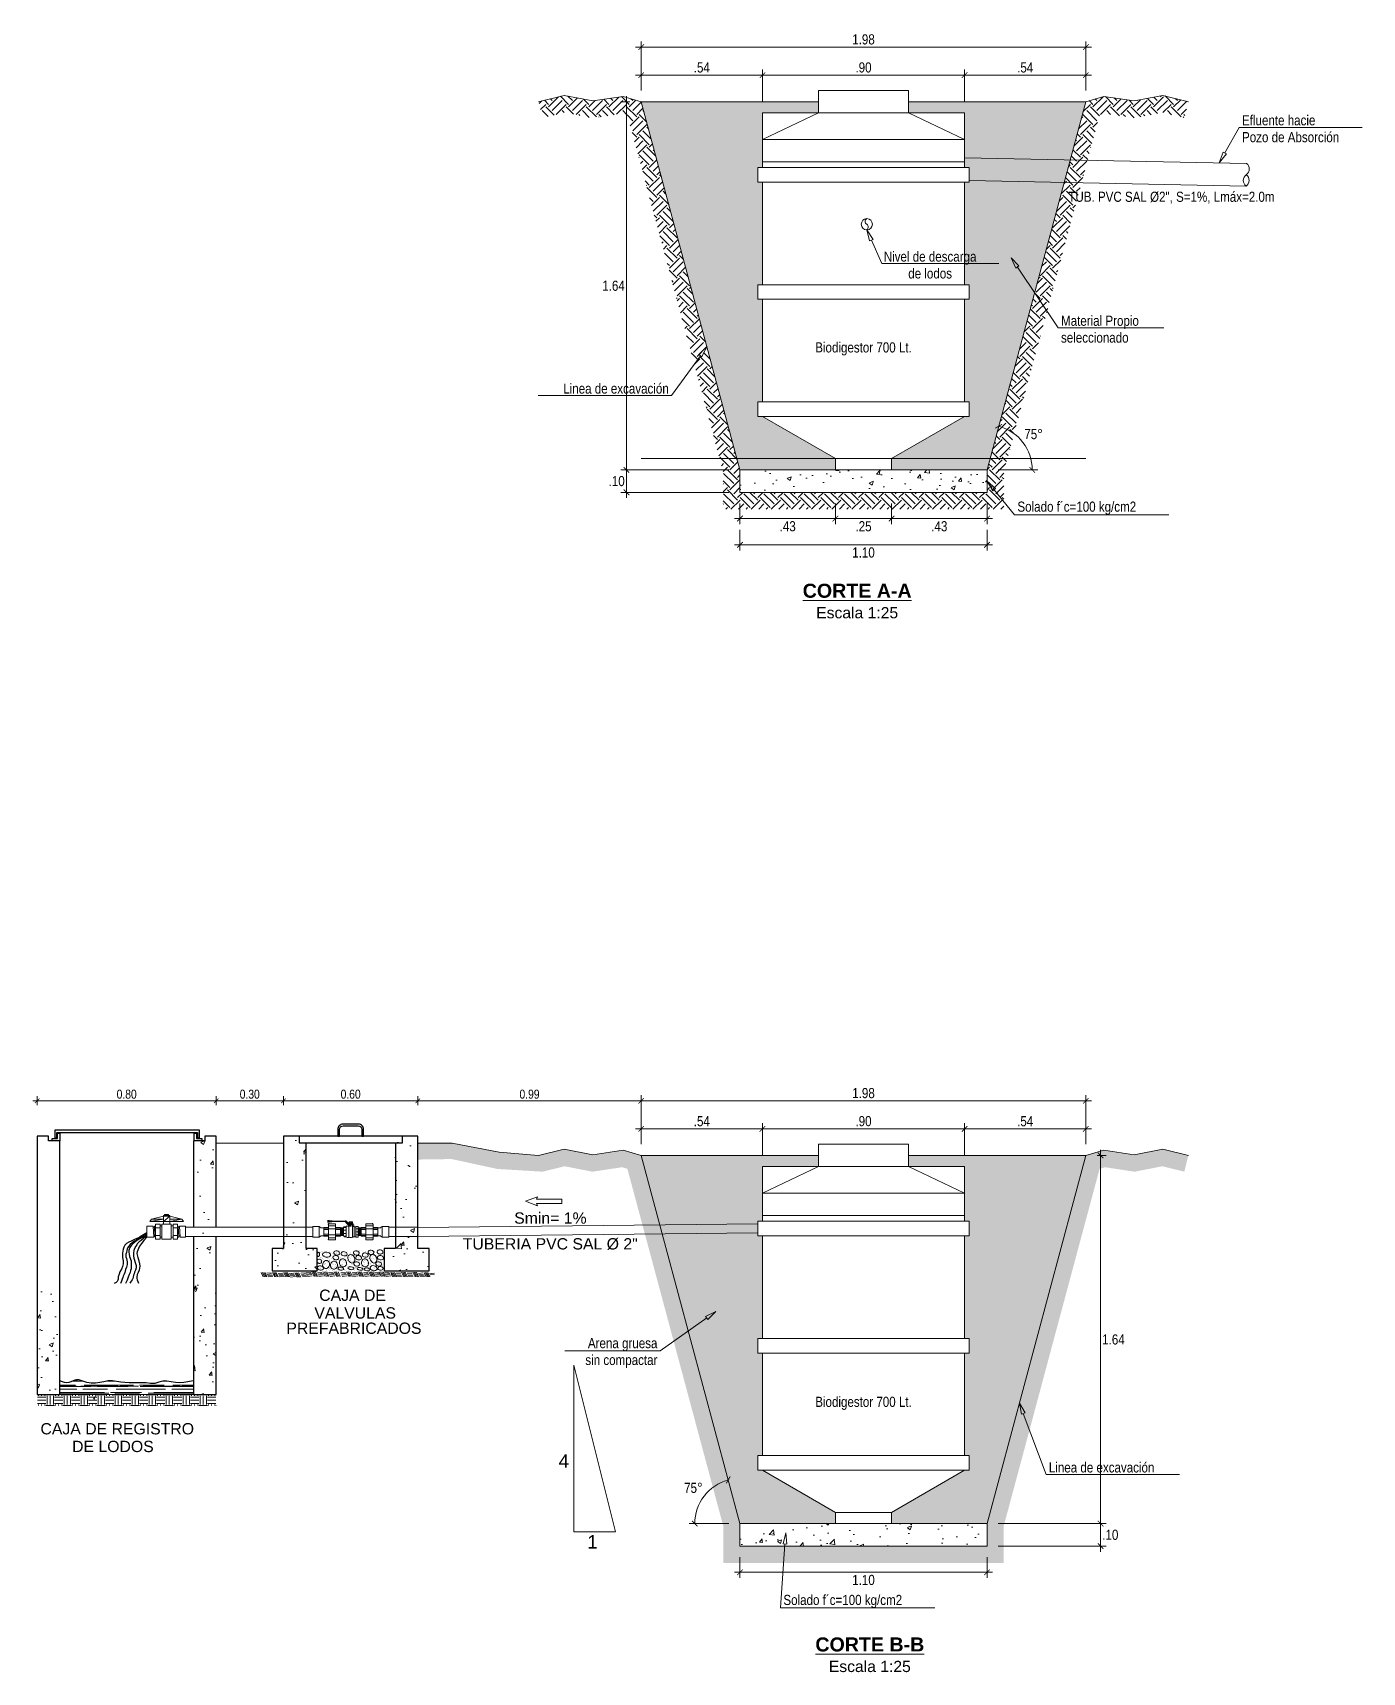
# Model space of a CAD drawing. Header units: metres. Extents: x 0 to 1935, y 0 to 1529.
# Drawn here: x 1886.82 to 1892.74, y 1454.43 to 1461.73 of the extents above; entities that cross this region are included whole.
import ezdxf
from ezdxf import colors
from ezdxf.entities.mleader import LeaderData, LeaderLine
from ezdxf.math import Vec2, Vec3

# ---------------------------------------------------------------- set-up
doc = ezdxf.new("R2010")
doc.units = ezdxf.units.M
doc.header["$LTSCALE"] = 0.005
for name, color, linetype, lineweight in [('-Accesorios PVC', 88, 'Continuous', 20), ('-Acero techos', 252, 'Continuous', 13), ('-Achurado', 251, 'Continuous', 5), ('-Acotado', 251, 'Continuous', 5), ('-Terreno', 26, 'Continuous', 5), ('-Textos', 7, 'Continuous', 20), ('-Tub. Desague', 20, 'Continuous', 20), ('-Vista', 148, 'Continuous', 9), ('LETRA', 7, 'Continuous', 0)]:
    doc.layers.add(name, color=color, linetype=linetype, lineweight=lineweight)
for name, color, linetype in [('A_50_CotasExter', 7, 'Continuous'), ('FIERRO', 160, 'Continuous'), ('PDF_0', 7, 'Continuous'), ('PDF_Text', 7, 'Continuous')]:
    doc.layers.add(name, color=color, linetype=linetype)
for name, color, linetype, true_color in [('PDF2_Geometry', 9, 'Continuous', 0x808080), ('PDF2_Solid Fills', 7, 'Continuous', 0xa500dd), ('PDF_Accesorios metalicos', 7, 'Continuous', 0x6e8add), ('PDF_Muro secundario', 7, 'Continuous', 0x545454), ('PDF_TERRENO', 7, 'Continuous', 0x954a00), ("PDF_Tub. de desague 4''", 7, 'Continuous', 0x002595)]:
    doc.layers.add(name, color=color, linetype=linetype, true_color=true_color)
doc.styles.add('-Arial Narrow', font='ARIALN.TTF')
doc.styles.add('PDF Arial-BoldMT', font='arial.ttf')
doc.styles.get("Standard").update_dxf_attribs({"font": 'arial.ttf'})
doc.dimstyles.new('Esc 1_20n', dxfattribs={"dimscale": 0.02, "dimtxt": 2, "dimasz": 1, "dimexe": 1, "dimexo": 1, "dimgap": 0.45, "dimtad": 1, "dimtoh": 1, "dimzin": 3, "dimdsep": 46, "dimtxsty": '-Arial Narrow', "dimblk": 'ARCHTICK', "dimcen": 1, "dimdle": 1, "dimclrd": 252, "dimclre": 252, "dimclrt": 252, "dimadec": 0, "dimazin": 0, "dimtfac": 1, "dimtix": 1, "dimtmove": 1, "dimatfit": 2, "dimldrblk": 'ARCHTICK', "dimfxl": 1, "dimfxlon": 1, "dimtolj": 2, "dimlwd": 5, "dimlwe": 5, "dimarcsym": 0})
doc.dimstyles.new('Esc 1_25', dxfattribs={"dimscale": 0.025, "dimtxt": 1.8, "dimasz": 1, "dimexe": 1, "dimexo": 2, "dimgap": 0.45, "dimtad": 2, "dimtih": 1, "dimtoh": 1, "dimzin": 4, "dimdsep": 46, "dimtxsty": '-Arial Narrow', "dimblk": 'ARCHTICK', "dimcen": 1, "dimdle": 1, "dimclrd": 256, "dimclre": 256, "dimclrt": 7, "dimadec": 0, "dimazin": 0, "dimtfac": 1, "dimtix": 1, "dimtmove": 1, "dimatfit": 2, "dimldrblk": 'ARCHTICK', "dimfxl": 1, "dimtolj": 2, "dimlwd": 5, "dimlwe": 0, "dimarcsym": 0})

msp = doc.modelspace()

# ---------------------------------------------------------------- texts
at = {"layer": '-Accesorios PVC', "char_height": 0.045, "width": 0.9, "attachment_point": 5, "style": '-Arial Narrow'}
for insert in [(1890.52008, 1460.32212), (1890.52007, 1455.62575)]:
    msp.add_mtext('\\pxqc;Biodigestor 700 Lt.', dxfattribs=dict(at, insert=insert))
at = {"layer": '-Textos', "attachment_point": 5, "style": '-Arial Narrow'}
for s, insert, char_height in [('\\pxqc;TUB. PVC SAL Ø2", S=1%, Lmáx=2.0m', (1891.89131, 1460.9956), 0.045), ('{\\fArial|b1|i0|c0|p34;\\H0.66667x;\\LCORTE B-B\\P\\fArial|b0|i0|c0|p34;\\H0.8x;\\lEscala 1:25}', (1890.54823, 1454.5057), 0.09375)]:
    msp.add_mtext(s, dxfattribs=dict(at, insert=insert, char_height=char_height))
at = {"layer": '-Textos', "insert": (1890.49192, 1459.1989), "char_height": 0.09375, "width": 0.5157555, "attachment_point": 5, "style": '-Arial Narrow'}
msp.add_mtext('{\\fArial|b1|i0|c0|p34;\\H0.66667x;\\LCORTE A-A\\P\\fArial|b0|i0|c0|p34;\\H0.8x;\\lEscala 1:25}', dxfattribs=at)
at = {"layer": 'LETRA', "char_height": 0.06, "width": 0.1994118, "attachment_point": 3}
for s, insert in [('4', (1889.20896, 1455.39879)), ('1', (1889.33625, 1455.0387))]:
    msp.add_mtext(s, dxfattribs=dict(at, insert=insert))
at = {"layer": 'PDF_Text', "style": 'PDF Arial-BoldMT'}
for s, height, p in [('CAJA DE', 0.050341, (1888.09653, 1456.08206)), ('VALVULAS', 0.050341, (1888.07479, 1456.00329)), ('PREFABRICADOS', 0.0503406, (1887.95017, 1455.93522)), ('CAJA DE REGISTRO', 0.0503406, (1886.85525, 1455.48749)), ('DE LODOS', 0.050341, (1886.99607, 1455.40872))]:
    msp.add_text(s, height=height, dxfattribs=at).set_placement(p)
at = {"layer": 'PDF_Text', "attachment_point": 6, "style": 'PDF Arial-BoldMT'}
for s, insert, char_height in [('Smin= 1%', (1889.28714, 1456.45073), 0.050341), ('TUBERIA PVC SAL Ø 2"', (1889.51485, 1456.33529), 0.0503406)]:
    msp.add_mtext(s, dxfattribs=dict(at, insert=insert, char_height=char_height))

# ---------------------------------------------------------------- blocks, each defined once
blk = doc.blocks.new('_ArchTick')
at = {"color": 0, "linetype": 'ByBlock', "const_width": 0.15}
blk.add_lwpolyline([(-0.5, -0.5), (0.5, 0.5)], dxfattribs=at)
blk = doc.blocks.new('*D462')
at = {"layer": '-Acotado', "lineweight": 0, "transparency": 16777216}
blk.add_line((1889.9201, 1455.0901), (1889.7435, 1455.0901), dxfattribs=at)
at = {"layer": '-Acotado', "lineweight": 5, "transparency": 16777216}
blk.add_arc((1889.9701, 1455.0901), 0.2015, 105.01836, 180, dxfattribs=at)
at = {"layer": 'Defpoints', "color": 0, "transparency": 16777216}
for p in [(1889.5301, 1456.7301), (1889.8405, 1455.2445), (1889.9701, 1455.0901), (1889.9701, 1455.0901), (1891.0701, 1455.0901)]:
    blk.add_point(p, dxfattribs=at)
at = {"layer": '-Acotado', "lineweight": 5, "transparency": 16777216, "xscale": 0.025, "yscale": 0.025, "zscale": 0.025}
for p, rotation in [((1889.9179, 1455.2848), 15.01836063114541), ((1889.7685, 1455.0901), 269.9999999999973)]:
    blk.add_blockref('_ArchTick', p, dxfattribs=dict(at, rotation=rotation))
at = {"layer": '-Acotado', "color": 7, "transparency": 16777216, "insert": (1889.7627, 1455.2492), "char_height": 0.045, "attachment_point": 5, "style": '-Arial Narrow'}
blk.add_mtext('\\A2;75°', dxfattribs=at)
blk = doc.blocks.new('_ClosedBlank')
at = {"color": 0, "linetype": 'ByBlock', "lineweight": -2}
for p, q in [((-1, 0.17), (0, 0)), ((-1, 0.17), (-1, -0.17)), ((0, 0), (-1, -0.17))]:
    blk.add_line(p, q, dxfattribs=at)
blk = doc.blocks.new('*D463')
at = {"layer": '-Acotado', "lineweight": 0, "transparency": 16777216}
for p, q in [((1889.9701, 1454.9401), (1889.9701, 1454.8482)), ((1891.0701, 1454.9401), (1891.0701, 1454.8482))]:
    blk.add_line(p, q, dxfattribs=at)
at = {"layer": '-Acotado', "lineweight": 5, "transparency": 16777216}
blk.add_line((1889.9451, 1454.8732), (1891.0951, 1454.8732), dxfattribs=at)
at = {"layer": 'Defpoints', "color": 0, "transparency": 16777216}
for p in [(1889.9701, 1454.9901), (1891.0701, 1454.9901), (1891.0701, 1454.8732)]:
    blk.add_point(p, dxfattribs=at)
at = {"layer": '-Acotado', "lineweight": 5, "transparency": 16777216, "xscale": 0.025, "yscale": 0.025, "zscale": 0.025, "rotation": 180}
blk.add_blockref('_ArchTick', (1889.9701, 1454.8732), dxfattribs=at)
at = {"layer": '-Acotado', "lineweight": 5, "transparency": 16777216, "xscale": 0.025, "yscale": 0.025, "zscale": 0.025}
blk.add_blockref('_ArchTick', (1891.0701, 1454.8732), dxfattribs=at)
at = {"layer": '-Acotado', "color": 7, "transparency": 16777216, "insert": (1890.5201, 1454.8389), "char_height": 0.045, "attachment_point": 5, "style": '-Arial Narrow'}
blk.add_mtext('\\A2;1.10', dxfattribs=at)
blk = doc.blocks.new('*D464')
at = {"layer": '-Acotado', "lineweight": 5, "transparency": 16777216}
blk.add_line((1891.5351, 1456.9732), (1889.5051, 1456.9732), dxfattribs=at)
at = {"layer": '-Acotado', "lineweight": 0, "transparency": 16777216}
for p, q in [((1889.5301, 1456.7801), (1889.5301, 1456.9982)), ((1891.5101, 1456.7801), (1891.5101, 1456.9982))]:
    blk.add_line(p, q, dxfattribs=at)
at = {"layer": 'Defpoints', "color": 0, "transparency": 16777216}
for p in [(1889.5301, 1456.9732), (1889.5301, 1456.7301), (1891.5101, 1456.7301)]:
    blk.add_point(p, dxfattribs=at)
at = {"layer": '-Acotado', "lineweight": 5, "transparency": 16777216, "xscale": 0.025, "yscale": 0.025, "zscale": 0.025, "rotation": 180}
blk.add_blockref('_ArchTick', (1889.5301, 1456.9732), dxfattribs=at)
at = {"layer": '-Acotado', "lineweight": 5, "transparency": 16777216, "xscale": 0.025, "yscale": 0.025, "zscale": 0.025}
blk.add_blockref('_ArchTick', (1891.5101, 1456.9732), dxfattribs=at)
at = {"layer": '-Acotado', "color": 7, "transparency": 16777216, "insert": (1890.5201, 1457.0074), "char_height": 0.045, "attachment_point": 5, "style": '-Arial Narrow'}
blk.add_mtext('\\A2;1.98', dxfattribs=at)
blk = doc.blocks.new('*D465')
at = {"layer": '-Acotado', "lineweight": 0, "transparency": 16777216}
for p, q in [((1890.0701, 1456.7301), (1890.0701, 1456.8732)), ((1890.9701, 1456.7301), (1890.9701, 1456.8732))]:
    blk.add_line(p, q, dxfattribs=at)
at = {"layer": '-Acotado', "lineweight": 5, "transparency": 16777216}
blk.add_line((1890.9951, 1456.8482), (1890.0451, 1456.8482), dxfattribs=at)
at = {"layer": 'Defpoints', "color": 0, "transparency": 16777216}
for p in [(1890.0701, 1456.8482), (1890.0701, 1456.6801), (1890.9701, 1456.6801)]:
    blk.add_point(p, dxfattribs=at)
at = {"layer": '-Acotado', "lineweight": 5, "transparency": 16777216, "xscale": 0.025, "yscale": 0.025, "zscale": 0.025, "rotation": 180}
blk.add_blockref('_ArchTick', (1890.0701, 1456.8482), dxfattribs=at)
at = {"layer": '-Acotado', "lineweight": 5, "transparency": 16777216, "xscale": 0.025, "yscale": 0.025, "zscale": 0.025}
blk.add_blockref('_ArchTick', (1890.9701, 1456.8482), dxfattribs=at)
at = {"layer": '-Acotado', "color": 7, "transparency": 16777216, "insert": (1890.5201, 1456.8824), "char_height": 0.045, "attachment_point": 5, "style": '-Arial Narrow'}
blk.add_mtext('\\A2;.90', dxfattribs=at)
blk = doc.blocks.new('*D466')
at = {"layer": '-Acotado', "lineweight": 0, "transparency": 16777216}
for p, q in [((1889.5301, 1456.7801), (1889.5301, 1456.8732)), ((1890.0701, 1456.7301), (1890.0701, 1456.8732))]:
    blk.add_line(p, q, dxfattribs=at)
at = {"layer": '-Acotado', "lineweight": 5, "transparency": 16777216}
blk.add_line((1890.0951, 1456.8482), (1889.5051, 1456.8482), dxfattribs=at)
at = {"layer": 'Defpoints', "color": 0, "transparency": 16777216}
for p in [(1889.5301, 1456.8482), (1889.5301, 1456.7301), (1890.0701, 1456.6801)]:
    blk.add_point(p, dxfattribs=at)
at = {"layer": '-Acotado', "lineweight": 5, "transparency": 16777216, "xscale": 0.025, "yscale": 0.025, "zscale": 0.025, "rotation": 180}
blk.add_blockref('_ArchTick', (1889.5301, 1456.8482), dxfattribs=at)
at = {"layer": '-Acotado', "lineweight": 5, "transparency": 16777216, "xscale": 0.025, "yscale": 0.025, "zscale": 0.025}
blk.add_blockref('_ArchTick', (1890.0701, 1456.8482), dxfattribs=at)
at = {"layer": '-Acotado', "color": 7, "transparency": 16777216, "insert": (1889.8001, 1456.8823), "char_height": 0.045, "attachment_point": 5, "style": '-Arial Narrow'}
blk.add_mtext('\\A2;.54', dxfattribs=at)
blk = doc.blocks.new('*D459')
at = {"layer": '-Acotado', "lineweight": 0, "transparency": 16777216}
for p, q in [((1890.9701, 1456.7301), (1890.9701, 1456.8732)), ((1891.5101, 1456.7801), (1891.5101, 1456.8732))]:
    blk.add_line(p, q, dxfattribs=at)
at = {"layer": '-Acotado', "lineweight": 5, "transparency": 16777216}
blk.add_line((1890.9451, 1456.8482), (1891.5351, 1456.8482), dxfattribs=at)
at = {"layer": 'Defpoints', "color": 0, "transparency": 16777216}
for p in [(1891.5101, 1456.8482), (1891.5101, 1456.7301), (1890.9701, 1456.6801)]:
    blk.add_point(p, dxfattribs=at)
at = {"layer": '-Acotado', "lineweight": 5, "transparency": 16777216, "xscale": 0.025, "yscale": 0.025, "zscale": 0.025, "rotation": 180}
blk.add_blockref('_ArchTick', (1890.9701, 1456.8482), dxfattribs=at)
at = {"layer": '-Acotado', "lineweight": 5, "transparency": 16777216, "xscale": 0.025, "yscale": 0.025, "zscale": 0.025}
blk.add_blockref('_ArchTick', (1891.5101, 1456.8482), dxfattribs=at)
at = {"layer": '-Acotado', "color": 7, "transparency": 16777216, "insert": (1891.2401, 1456.8823), "char_height": 0.045, "attachment_point": 5, "style": '-Arial Narrow'}
blk.add_mtext('\\A2;.54', dxfattribs=at)
blk = doc.blocks.new('*D460')
at = {"layer": '-Acotado', "lineweight": 0, "transparency": 16777216}
for p, q in [((1891.5601, 1456.7301), (1891.6008, 1456.7301)), ((1891.1201, 1455.0901), (1891.6008, 1455.0901))]:
    blk.add_line(p, q, dxfattribs=at)
at = {"layer": '-Acotado', "lineweight": 5, "transparency": 16777216}
blk.add_line((1891.5758, 1456.7551), (1891.5758, 1455.0651), dxfattribs=at)
at = {"layer": 'Defpoints', "color": 0, "transparency": 16777216}
for p in [(1891.5101, 1456.7301), (1891.0701, 1455.0901), (1891.5758, 1455.0901)]:
    blk.add_point(p, dxfattribs=at)
at = {"layer": '-Acotado', "lineweight": 5, "transparency": 16777216, "xscale": 0.025, "yscale": 0.025, "zscale": 0.025}
for p, rotation in [((1891.5758, 1456.7301), 90), ((1891.5758, 1455.0901), 270)]:
    blk.add_blockref('_ArchTick', p, dxfattribs=dict(at, rotation=rotation))
at = {"layer": '-Acotado', "color": 7, "transparency": 16777216, "insert": (1891.6331, 1455.9101), "char_height": 0.045, "attachment_point": 5, "style": '-Arial Narrow'}
blk.add_mtext('\\A2;1.64', dxfattribs=at)
blk = doc.blocks.new('*D461')
at = {"layer": '-Acotado', "lineweight": 0, "transparency": 16777216}
for p, q in [((1891.1201, 1455.0901), (1891.6008, 1455.0901)), ((1891.1201, 1454.9901), (1891.6008, 1454.9901))]:
    blk.add_line(p, q, dxfattribs=at)
at = {"layer": '-Acotado', "lineweight": 5, "transparency": 16777216}
blk.add_line((1891.5758, 1455.1151), (1891.5758, 1454.9651), dxfattribs=at)
at = {"layer": 'Defpoints', "color": 0, "transparency": 16777216}
for p in [(1891.0701, 1455.0901), (1891.0701, 1454.9901), (1891.5758, 1454.9901)]:
    blk.add_point(p, dxfattribs=at)
at = {"layer": '-Acotado', "lineweight": 5, "transparency": 16777216, "xscale": 0.025, "yscale": 0.025, "zscale": 0.025}
for p, rotation in [((1891.5758, 1455.0901), 90), ((1891.5758, 1454.9901), 270)]:
    blk.add_blockref('_ArchTick', p, dxfattribs=dict(at, rotation=rotation))
at = {"layer": '-Acotado', "color": 7, "transparency": 16777216, "insert": (1891.6192, 1455.0401), "char_height": 0.045, "attachment_point": 5, "style": '-Arial Narrow'}
blk.add_mtext('\\A2;.10', dxfattribs=at)
blk = doc.blocks.new('*D467')
at = {"layer": 'A_50_CotasExter', "color": 252, "lineweight": 5, "ltscale": 0.005, "transparency": 16777216}
for p, q in [((1889.5501, 1456.9732), (1888.5157, 1456.9732)), ((1888.5357, 1456.9532), (1888.5357, 1456.9932)), ((1889.5301, 1456.9532), (1889.5301, 1456.9932))]:
    blk.add_line(p, q, dxfattribs=at)
at = {"layer": 'Defpoints', "color": 0, "ltscale": 0.005, "transparency": 16777216}
for p in [(1888.5357, 1456.9732), (1889.5301, 1456.5823), (1888.5357, 1456.3157)]:
    blk.add_point(p, dxfattribs=at)
at = {"layer": 'A_50_CotasExter', "color": 252, "lineweight": 5, "ltscale": 0.005, "transparency": 16777216, "xscale": 0.02, "yscale": 0.02, "zscale": 0.02, "rotation": 180}
blk.add_blockref('_ArchTick', (1888.5357, 1456.9732), dxfattribs=at)
at = {"layer": 'A_50_CotasExter', "color": 252, "lineweight": 5, "ltscale": 0.005, "transparency": 16777216, "xscale": 0.02, "yscale": 0.02, "zscale": 0.02}
blk.add_blockref('_ArchTick', (1889.5301, 1456.9732), dxfattribs=at)
at = {"layer": 'A_50_CotasExter', "color": 252, "ltscale": 0.005, "transparency": 16777216, "insert": (1889.0329, 1457.0026), "char_height": 0.04, "attachment_point": 5, "style": '-Arial Narrow'}
blk.add_mtext('\\A2;0.99', dxfattribs=at)
blk = doc.blocks.new('*D468')
at = {"layer": 'A_50_CotasExter', "color": 252, "lineweight": 5, "ltscale": 0.005, "transparency": 16777216}
for p, q in [((1888.5557, 1456.9732), (1887.9171, 1456.9732)), ((1887.9371, 1456.9532), (1887.9371, 1456.9932)), ((1888.5357, 1456.9532), (1888.5357, 1456.9932))]:
    blk.add_line(p, q, dxfattribs=at)
at = {"layer": 'Defpoints', "color": 0, "ltscale": 0.005, "transparency": 16777216}
for p in [(1887.9371, 1456.9732), (1887.9371, 1456.3157), (1888.5357, 1456.3157)]:
    blk.add_point(p, dxfattribs=at)
at = {"layer": 'A_50_CotasExter', "color": 252, "lineweight": 5, "ltscale": 0.005, "transparency": 16777216, "xscale": 0.02, "yscale": 0.02, "zscale": 0.02, "rotation": 180}
blk.add_blockref('_ArchTick', (1887.9371, 1456.9732), dxfattribs=at)
at = {"layer": 'A_50_CotasExter', "color": 252, "lineweight": 5, "ltscale": 0.005, "transparency": 16777216, "xscale": 0.02, "yscale": 0.02, "zscale": 0.02}
blk.add_blockref('_ArchTick', (1888.5357, 1456.9732), dxfattribs=at)
at = {"layer": 'A_50_CotasExter', "color": 252, "ltscale": 0.005, "transparency": 16777216, "insert": (1888.2364, 1457.0026), "char_height": 0.04, "attachment_point": 5, "style": '-Arial Narrow'}
blk.add_mtext('\\A2;0.60', dxfattribs=at)
blk = doc.blocks.new('*D469')
at = {"layer": 'A_50_CotasExter', "color": 252, "lineweight": 5, "ltscale": 0.005, "transparency": 16777216}
for p, q in [((1887.9571, 1456.9732), (1887.6171, 1456.9732)), ((1887.6371, 1456.9532), (1887.6371, 1456.9932)), ((1887.9371, 1456.9532), (1887.9371, 1456.9932))]:
    blk.add_line(p, q, dxfattribs=at)
at = {"layer": 'Defpoints', "color": 0, "ltscale": 0.005, "transparency": 16777216}
for p in [(1887.6371, 1456.9732), (1887.6371, 1456.3125), (1887.9371, 1456.3157)]:
    blk.add_point(p, dxfattribs=at)
at = {"layer": 'A_50_CotasExter', "color": 252, "lineweight": 5, "ltscale": 0.005, "transparency": 16777216, "xscale": 0.02, "yscale": 0.02, "zscale": 0.02, "rotation": 180}
blk.add_blockref('_ArchTick', (1887.6371, 1456.9732), dxfattribs=at)
at = {"layer": 'A_50_CotasExter', "color": 252, "lineweight": 5, "ltscale": 0.005, "transparency": 16777216, "xscale": 0.02, "yscale": 0.02, "zscale": 0.02}
blk.add_blockref('_ArchTick', (1887.9371, 1456.9732), dxfattribs=at)
at = {"layer": 'A_50_CotasExter', "color": 252, "ltscale": 0.005, "transparency": 16777216, "insert": (1887.7871, 1457.0026), "char_height": 0.04, "attachment_point": 5, "style": '-Arial Narrow'}
blk.add_mtext('\\A2;0.30', dxfattribs=at)
blk = doc.blocks.new('*D470')
at = {"layer": 'A_50_CotasExter', "color": 252, "lineweight": 5, "ltscale": 0.005, "transparency": 16777216}
for p, q in [((1887.6571, 1456.9732), (1886.821, 1456.9732)), ((1886.841, 1456.9532), (1886.841, 1456.9932)), ((1887.6371, 1456.9532), (1887.6371, 1456.9932))]:
    blk.add_line(p, q, dxfattribs=at)
at = {"layer": 'Defpoints', "color": 0, "ltscale": 0.005, "transparency": 16777216}
for p in [(1886.841, 1456.9732), (1886.841, 1456.0021), (1887.6371, 1456.0021)]:
    blk.add_point(p, dxfattribs=at)
at = {"layer": 'A_50_CotasExter', "color": 252, "lineweight": 5, "ltscale": 0.005, "transparency": 16777216, "xscale": 0.02, "yscale": 0.02, "zscale": 0.02, "rotation": 180}
blk.add_blockref('_ArchTick', (1886.841, 1456.9732), dxfattribs=at)
at = {"layer": 'A_50_CotasExter', "color": 252, "lineweight": 5, "ltscale": 0.005, "transparency": 16777216, "xscale": 0.02, "yscale": 0.02, "zscale": 0.02}
blk.add_blockref('_ArchTick', (1887.6371, 1456.9732), dxfattribs=at)
at = {"layer": 'A_50_CotasExter', "color": 252, "ltscale": 0.005, "transparency": 16777216, "insert": (1887.2391, 1457.0026), "char_height": 0.04, "attachment_point": 5, "style": '-Arial Narrow'}
blk.add_mtext('\\A2;0.80', dxfattribs=at)
blk = doc.blocks.new('*D458')
at = {"layer": '-Acotado', "lineweight": 0, "transparency": 16777216}
blk.add_line((1891.1201, 1459.7833), (1891.2966, 1459.7833), dxfattribs=at)
at = {"layer": '-Acotado', "lineweight": 5, "transparency": 16777216}
blk.add_arc((1891.0701, 1459.7833), 0.2015, 360, 74.98164, dxfattribs=at)
at = {"layer": 'Defpoints', "color": 0, "transparency": 16777216}
for p in [(1891.5101, 1461.4233), (1891.2527, 1459.8685), (1889.9701, 1459.7833), (1891.0701, 1459.7833), (1891.0701, 1459.7833)]:
    blk.add_point(p, dxfattribs=at)
at = {"layer": '-Acotado', "lineweight": 5, "transparency": 16777216, "xscale": 0.025, "yscale": 0.025, "zscale": 0.025}
for p, rotation in [((1891.1223, 1459.9779), 164.9816393688462), ((1891.2716, 1459.7833), 269.9999999999933)]:
    blk.add_blockref('_ArchTick', p, dxfattribs=dict(at, rotation=rotation))
at = {"layer": '-Acotado', "color": 7, "transparency": 16777216, "insert": (1891.2774, 1459.9424), "char_height": 0.045, "attachment_point": 5, "style": '-Arial Narrow'}
blk.add_mtext('\\A2;75°', dxfattribs=at)
blk = doc.blocks.new('*D454')
at = {"layer": '-Acotado', "lineweight": 0, "transparency": 16777216}
for p, q in [((1889.9701, 1459.6333), (1889.9701, 1459.5414)), ((1890.3951, 1459.6333), (1890.3951, 1459.5414))]:
    blk.add_line(p, q, dxfattribs=at)
at = {"layer": '-Acotado', "lineweight": 5, "transparency": 16777216}
blk.add_line((1890.4201, 1459.5664), (1889.9451, 1459.5664), dxfattribs=at)
at = {"layer": 'Defpoints', "color": 0, "transparency": 16777216}
for p in [(1889.9701, 1459.6833), (1890.3951, 1459.6833), (1889.9701, 1459.5664)]:
    blk.add_point(p, dxfattribs=at)
at = {"layer": '-Acotado', "lineweight": 5, "transparency": 16777216, "xscale": 0.025, "yscale": 0.025, "zscale": 0.025, "rotation": 180}
blk.add_blockref('_ArchTick', (1889.9701, 1459.5664), dxfattribs=at)
at = {"layer": '-Acotado', "lineweight": 5, "transparency": 16777216, "xscale": 0.025, "yscale": 0.025, "zscale": 0.025}
blk.add_blockref('_ArchTick', (1890.3951, 1459.5664), dxfattribs=at)
at = {"layer": '-Acotado', "color": 7, "transparency": 16777216, "insert": (1890.1826, 1459.5321), "char_height": 0.045, "attachment_point": 5, "style": '-Arial Narrow'}
blk.add_mtext('\\A2;.43', dxfattribs=at)
blk = doc.blocks.new('*D455')
at = {"layer": '-Acotado', "lineweight": 5, "transparency": 16777216}
blk.add_line((1889.5051, 1461.6664), (1891.5351, 1461.6664), dxfattribs=at)
at = {"layer": '-Acotado', "lineweight": 0, "transparency": 16777216}
for p, q in [((1889.5301, 1461.4733), (1889.5301, 1461.6914)), ((1891.5101, 1461.4733), (1891.5101, 1461.6914))]:
    blk.add_line(p, q, dxfattribs=at)
at = {"layer": 'Defpoints', "color": 0, "transparency": 16777216}
for p in [(1891.5101, 1461.6664), (1889.5301, 1461.4233), (1891.5101, 1461.4233)]:
    blk.add_point(p, dxfattribs=at)
at = {"layer": '-Acotado', "lineweight": 5, "transparency": 16777216, "xscale": 0.025, "yscale": 0.025, "zscale": 0.025, "rotation": 180}
blk.add_blockref('_ArchTick', (1889.5301, 1461.6664), dxfattribs=at)
at = {"layer": '-Acotado', "lineweight": 5, "transparency": 16777216, "xscale": 0.025, "yscale": 0.025, "zscale": 0.025}
blk.add_blockref('_ArchTick', (1891.5101, 1461.6664), dxfattribs=at)
at = {"layer": '-Acotado', "color": 7, "transparency": 16777216, "insert": (1890.5201, 1461.7006), "char_height": 0.045, "attachment_point": 5, "style": '-Arial Narrow'}
blk.add_mtext('\\A2;1.98', dxfattribs=at)
blk = doc.blocks.new('*D456')
at = {"layer": '-Acotado', "lineweight": 0, "transparency": 16777216}
for p, q in [((1890.0701, 1461.4233), (1890.0701, 1461.5664)), ((1890.9701, 1461.4233), (1890.9701, 1461.5664))]:
    blk.add_line(p, q, dxfattribs=at)
at = {"layer": '-Acotado', "lineweight": 5, "transparency": 16777216}
blk.add_line((1890.0451, 1461.5414), (1890.9951, 1461.5414), dxfattribs=at)
at = {"layer": 'Defpoints', "color": 0, "transparency": 16777216}
for p in [(1890.9701, 1461.5414), (1890.0701, 1461.3733), (1890.9701, 1461.3733)]:
    blk.add_point(p, dxfattribs=at)
at = {"layer": '-Acotado', "lineweight": 5, "transparency": 16777216, "xscale": 0.025, "yscale": 0.025, "zscale": 0.025, "rotation": 180}
blk.add_blockref('_ArchTick', (1890.0701, 1461.5414), dxfattribs=at)
at = {"layer": '-Acotado', "lineweight": 5, "transparency": 16777216, "xscale": 0.025, "yscale": 0.025, "zscale": 0.025}
blk.add_blockref('_ArchTick', (1890.9701, 1461.5414), dxfattribs=at)
at = {"layer": '-Acotado', "color": 7, "transparency": 16777216, "insert": (1890.5201, 1461.5756), "char_height": 0.045, "attachment_point": 5, "style": '-Arial Narrow'}
blk.add_mtext('\\A2;.90', dxfattribs=at)
blk = doc.blocks.new('*D457')
at = {"layer": '-Acotado', "lineweight": 0, "transparency": 16777216}
for p, q in [((1890.9701, 1461.4233), (1890.9701, 1461.5664)), ((1891.5101, 1461.4733), (1891.5101, 1461.5664))]:
    blk.add_line(p, q, dxfattribs=at)
at = {"layer": '-Acotado', "lineweight": 5, "transparency": 16777216}
blk.add_line((1890.9451, 1461.5414), (1891.5351, 1461.5414), dxfattribs=at)
at = {"layer": 'Defpoints', "color": 0, "transparency": 16777216}
for p in [(1891.5101, 1461.5414), (1891.5101, 1461.4233), (1890.9701, 1461.3733)]:
    blk.add_point(p, dxfattribs=at)
at = {"layer": '-Acotado', "lineweight": 5, "transparency": 16777216, "xscale": 0.025, "yscale": 0.025, "zscale": 0.025, "rotation": 180}
blk.add_blockref('_ArchTick', (1890.9701, 1461.5414), dxfattribs=at)
at = {"layer": '-Acotado', "lineweight": 5, "transparency": 16777216, "xscale": 0.025, "yscale": 0.025, "zscale": 0.025}
blk.add_blockref('_ArchTick', (1891.5101, 1461.5414), dxfattribs=at)
at = {"layer": '-Acotado', "color": 7, "transparency": 16777216, "insert": (1891.2401, 1461.5755), "char_height": 0.045, "attachment_point": 5, "style": '-Arial Narrow'}
blk.add_mtext('\\A2;.54', dxfattribs=at)
blk = doc.blocks.new('*D451')
at = {"layer": '-Acotado', "lineweight": 0, "transparency": 16777216}
for p, q in [((1889.5301, 1461.4733), (1889.5301, 1461.5664)), ((1890.0701, 1461.4233), (1890.0701, 1461.5664))]:
    blk.add_line(p, q, dxfattribs=at)
at = {"layer": '-Acotado', "lineweight": 5, "transparency": 16777216}
blk.add_line((1890.0951, 1461.5414), (1889.5051, 1461.5414), dxfattribs=at)
at = {"layer": 'Defpoints', "color": 0, "transparency": 16777216}
for p in [(1889.5301, 1461.5414), (1889.5301, 1461.4233), (1890.0701, 1461.3733)]:
    blk.add_point(p, dxfattribs=at)
at = {"layer": '-Acotado', "lineweight": 5, "transparency": 16777216, "xscale": 0.025, "yscale": 0.025, "zscale": 0.025, "rotation": 180}
blk.add_blockref('_ArchTick', (1889.5301, 1461.5414), dxfattribs=at)
at = {"layer": '-Acotado', "lineweight": 5, "transparency": 16777216, "xscale": 0.025, "yscale": 0.025, "zscale": 0.025}
blk.add_blockref('_ArchTick', (1890.0701, 1461.5414), dxfattribs=at)
at = {"layer": '-Acotado', "color": 7, "transparency": 16777216, "insert": (1889.8001, 1461.5755), "char_height": 0.045, "attachment_point": 5, "style": '-Arial Narrow'}
blk.add_mtext('\\A2;.54', dxfattribs=at)
blk = doc.blocks.new('*D452')
at = {"layer": '-Acotado', "lineweight": 0, "transparency": 16777216}
for p, q in [((1889.4801, 1461.4233), (1889.4394, 1461.4233)), ((1889.9201, 1459.7833), (1889.4394, 1459.7833))]:
    blk.add_line(p, q, dxfattribs=at)
at = {"layer": '-Acotado', "lineweight": 5, "transparency": 16777216}
blk.add_line((1889.4644, 1461.4483), (1889.4644, 1459.7583), dxfattribs=at)
at = {"layer": 'Defpoints', "color": 0, "transparency": 16777216}
for p in [(1889.5301, 1461.4233), (1889.4644, 1459.7833), (1889.9701, 1459.7833)]:
    blk.add_point(p, dxfattribs=at)
at = {"layer": '-Acotado', "lineweight": 5, "transparency": 16777216, "xscale": 0.025, "yscale": 0.025, "zscale": 0.025}
for p, rotation in [((1889.4644, 1461.4233), 90), ((1889.4644, 1459.7833), 270)]:
    blk.add_blockref('_ArchTick', p, dxfattribs=dict(at, rotation=rotation))
at = {"layer": '-Acotado', "color": 7, "transparency": 16777216, "insert": (1889.407, 1460.6033), "char_height": 0.045, "attachment_point": 5, "style": '-Arial Narrow'}
blk.add_mtext('\\A2;1.64', dxfattribs=at)
blk = doc.blocks.new('*D453')
at = {"layer": '-Acotado', "lineweight": 5, "transparency": 16777216}
blk.add_line((1889.4644, 1459.8083), (1889.4644, 1459.6583), dxfattribs=at)
at = {"layer": '-Acotado', "lineweight": 0, "transparency": 16777216}
for p, q in [((1889.9201, 1459.7833), (1889.4394, 1459.7833)), ((1889.9201, 1459.6833), (1889.4394, 1459.6833))]:
    blk.add_line(p, q, dxfattribs=at)
at = {"layer": 'Defpoints', "color": 0, "transparency": 16777216}
for p in [(1889.9701, 1459.7833), (1889.4644, 1459.6833), (1889.9701, 1459.6833)]:
    blk.add_point(p, dxfattribs=at)
at = {"layer": '-Acotado', "lineweight": 5, "transparency": 16777216, "xscale": 0.025, "yscale": 0.025, "zscale": 0.025}
for p, rotation in [((1889.4644, 1459.7833), 90), ((1889.4644, 1459.6833), 270)]:
    blk.add_blockref('_ArchTick', p, dxfattribs=dict(at, rotation=rotation))
at = {"layer": '-Acotado', "color": 7, "transparency": 16777216, "insert": (1889.421, 1459.7333), "char_height": 0.045, "attachment_point": 5, "style": '-Arial Narrow'}
blk.add_mtext('\\A2;.10', dxfattribs=at)
blk = doc.blocks.new('*D471')
at = {"layer": '-Acotado', "lineweight": 0, "transparency": 16777216}
for p, q in [((1890.3951, 1459.6333), (1890.3951, 1459.5414)), ((1890.6451, 1459.6333), (1890.6451, 1459.5414))]:
    blk.add_line(p, q, dxfattribs=at)
at = {"layer": '-Acotado', "lineweight": 5, "transparency": 16777216}
blk.add_line((1890.6701, 1459.5664), (1890.3701, 1459.5664), dxfattribs=at)
at = {"layer": 'Defpoints', "color": 0, "transparency": 16777216}
for p in [(1890.3951, 1459.6833), (1890.6451, 1459.6833), (1890.3951, 1459.5664)]:
    blk.add_point(p, dxfattribs=at)
at = {"layer": '-Acotado', "lineweight": 5, "transparency": 16777216, "xscale": 0.025, "yscale": 0.025, "zscale": 0.025, "rotation": 180}
blk.add_blockref('_ArchTick', (1890.3951, 1459.5664), dxfattribs=at)
at = {"layer": '-Acotado', "lineweight": 5, "transparency": 16777216, "xscale": 0.025, "yscale": 0.025, "zscale": 0.025}
blk.add_blockref('_ArchTick', (1890.6451, 1459.5664), dxfattribs=at)
at = {"layer": '-Acotado', "color": 7, "transparency": 16777216, "insert": (1890.5201, 1459.5321), "char_height": 0.045, "attachment_point": 5, "style": '-Arial Narrow'}
blk.add_mtext('\\A2;.25', dxfattribs=at)
blk = doc.blocks.new('*D472')
at = {"layer": '-Acotado', "lineweight": 0, "transparency": 16777216}
for p, q in [((1890.6451, 1459.6333), (1890.6451, 1459.5414)), ((1891.0701, 1459.6333), (1891.0701, 1459.5414))]:
    blk.add_line(p, q, dxfattribs=at)
at = {"layer": '-Acotado', "lineweight": 5, "transparency": 16777216}
blk.add_line((1891.0951, 1459.5664), (1890.6201, 1459.5664), dxfattribs=at)
at = {"layer": 'Defpoints', "color": 0, "transparency": 16777216}
for p in [(1890.6451, 1459.6833), (1891.0701, 1459.6833), (1890.6451, 1459.5664)]:
    blk.add_point(p, dxfattribs=at)
at = {"layer": '-Acotado', "lineweight": 5, "transparency": 16777216, "xscale": 0.025, "yscale": 0.025, "zscale": 0.025, "rotation": 180}
blk.add_blockref('_ArchTick', (1890.6451, 1459.5664), dxfattribs=at)
at = {"layer": '-Acotado', "lineweight": 5, "transparency": 16777216, "xscale": 0.025, "yscale": 0.025, "zscale": 0.025}
blk.add_blockref('_ArchTick', (1891.0701, 1459.5664), dxfattribs=at)
at = {"layer": '-Acotado', "color": 7, "transparency": 16777216, "insert": (1890.8576, 1459.5321), "char_height": 0.045, "attachment_point": 5, "style": '-Arial Narrow'}
blk.add_mtext('\\A2;.43', dxfattribs=at)
blk = doc.blocks.new('*D473')
at = {"layer": '-Acotado', "lineweight": 0, "transparency": 16777216}
for p, q in [((1889.9701, 1459.5164), (1889.9701, 1459.4244)), ((1891.0701, 1459.5164), (1891.0701, 1459.4244))]:
    blk.add_line(p, q, dxfattribs=at)
at = {"layer": '-Acotado', "lineweight": 5, "transparency": 16777216}
blk.add_line((1891.0951, 1459.4494), (1889.9451, 1459.4494), dxfattribs=at)
at = {"layer": 'Defpoints', "color": 0, "transparency": 16777216}
for p in [(1889.9701, 1459.5664), (1891.0701, 1459.5664), (1889.9701, 1459.4494)]:
    blk.add_point(p, dxfattribs=at)
at = {"layer": '-Acotado', "lineweight": 5, "transparency": 16777216, "xscale": 0.025, "yscale": 0.025, "zscale": 0.025, "rotation": 180}
blk.add_blockref('_ArchTick', (1889.9701, 1459.4494), dxfattribs=at)
at = {"layer": '-Acotado', "lineweight": 5, "transparency": 16777216, "xscale": 0.025, "yscale": 0.025, "zscale": 0.025}
blk.add_blockref('_ArchTick', (1891.0701, 1459.4494), dxfattribs=at)
at = {"layer": '-Acotado', "color": 7, "transparency": 16777216, "insert": (1890.5201, 1459.4152), "char_height": 0.045, "attachment_point": 5, "style": '-Arial Narrow'}
blk.add_mtext('\\A2;1.10', dxfattribs=at)

# ---------------------------------------------------------------- dimensions: what is measured, and where the dimension line sits
at = {"layer": '-Acotado'}
dim = msp.add_linear_dim(base=(1891.51008, 1461.66639), p1=(1889.53008, 1461.42331), p2=(1891.51008, 1461.42331), dimstyle='Esc 1_25', override={"dimtmove": 0}, dxfattribs=at)
dim.commit()
dim.dimension.update_dxf_attribs({"geometry": '*D455', "text_midpoint": (1890.52008, 1461.66639), "dimtype": 160})
dim = msp.add_linear_dim(base=(1889.53008, 1461.54139), p1=(1890.07008, 1461.37331), p2=(1889.53008, 1461.42331), dimstyle='Esc 1_25', override={"dimtmove": 0}, dxfattribs=at)
dim.commit()
dim.dimension.update_dxf_attribs({"geometry": '*D451', "text_midpoint": (1889.80008, 1461.57552)})
for base, p1, p2, picture, middle in [((1890.97008, 1461.54139), (1890.07008, 1461.37331), (1890.97008, 1461.37331), '*D456', (1890.52008, 1461.57561)), ((1891.51008, 1461.54139), (1890.97008, 1461.37331), (1891.51008, 1461.42331), '*D457', (1891.24008, 1461.57552)), ((1889.9700766771, 1459.5663576304), (1890.3950766771, 1459.6833123267), (1889.9700766771, 1459.6833123267), '*D454', (1890.1825766771, 1459.5321318459)), ((1890.39508, 1459.56636), (1890.64508, 1459.68331), (1890.39508, 1459.68331), '*D471', (1890.52008, 1459.53213)), ((1890.6450766771, 1459.5663576304), (1891.0700766771, 1459.6833123267), (1890.6450766771, 1459.6833123267), '*D472', (1890.8575766771, 1459.5321318459)), ((1889.97008, 1459.4494), (1891.07008, 1459.56636), (1889.97008, 1459.56636), '*D473', (1890.52008, 1459.41518))]:
    dim = msp.add_linear_dim(base=base, p1=p1, p2=p2, dimstyle='Esc 1_25', dxfattribs=at)
    dim.commit()
    dim.dimension.update_dxf_attribs({"geometry": picture, "text_midpoint": middle})
for base, p1, p2, angle, picture, middle in [((1889.46439, 1459.78331), (1889.53008, 1461.42331), (1889.97008, 1459.78331), 90, '*D452', (1889.407, 1460.60331)), ((1889.46439, 1459.68331), (1889.97008, 1459.78331), (1889.97008, 1459.68331), 90, '*D453', (1889.42095, 1459.73331)), ((1889.53007, 1456.84819), (1890.07007, 1456.68012), (1889.53007, 1456.73012), 180, '*D466', (1889.80007, 1456.88232)), ((1890.07007, 1456.84819), (1890.97007, 1456.68012), (1890.07007, 1456.68012), 180, '*D465', (1890.52007, 1456.88242)), ((1891.57576, 1455.09012), (1891.51007, 1456.73012), (1891.07007, 1455.09012), 90, '*D460', (1891.63315, 1455.91012)), ((1891.57576, 1454.99012), (1891.07007, 1455.09012), (1891.07007, 1454.99012), 90, '*D461', (1891.61919, 1455.04012)), ((1891.07007, 1454.87316), (1889.97007, 1454.99012), (1891.07007, 1454.99012), 180, '*D463', (1890.52007, 1454.83894))]:
    dim = msp.add_linear_dim(base=base, p1=p1, p2=p2, angle=angle, dimstyle='Esc 1_25', dxfattribs=at)
    dim.commit()
    dim.dimension.update_dxf_attribs({"geometry": picture, "text_midpoint": middle})
for base, line1, line2, picture, middle in [((1891.25272, 1459.86846), ((1891.07008, 1459.78331), (1891.51008, 1461.42331)), ((1889.97008, 1459.78331), (1891.07008, 1459.78331)), '*D458', (1891.27744, 1459.94238)), ((1889.8405, 1455.24446), ((1889.97007, 1455.09012), (1889.53007, 1456.73012)), ((1891.07007, 1455.09012), (1889.97007, 1455.09012)), '*D462', (1889.7627, 1455.24918))]:
    dim = msp.add_angular_dim_2l(base=base, line1=line1, line2=line2, dimstyle='Esc 1_25', dxfattribs=at)
    dim.commit()
    dim.dimension.update_dxf_attribs({"geometry": picture, "text_midpoint": middle})
dim = msp.add_linear_dim(base=(1889.53007, 1456.97319), p1=(1891.51007, 1456.73012), p2=(1889.53007, 1456.73012), angle=180, dimstyle='Esc 1_25', override={"dimtmove": 0}, dxfattribs=at)
dim.commit()
dim.dimension.update_dxf_attribs({"geometry": '*D464', "text_midpoint": (1890.52007, 1456.97319), "dimtype": 160})
dim = msp.add_linear_dim(base=(1891.51007, 1456.84819), p1=(1890.97007, 1456.68012), p2=(1891.51007, 1456.73012), angle=180, dimstyle='Esc 1_25', override={"dimtmove": 0}, dxfattribs=at)
dim.commit()
dim.dimension.update_dxf_attribs({"geometry": '*D459', "text_midpoint": (1891.24007, 1456.88232)})
at = {"layer": 'A_50_CotasExter', "color": 18, "ltscale": 0.005, "true_color": 0x000000}
for base, p1, p2, picture, middle in [((1886.84105, 1456.97319), (1887.63714, 1456.00214), (1886.84105, 1456.00214), '*D470', (1887.2391, 1457.00261)), ((1887.63714, 1456.97319), (1887.93714, 1456.31571), (1887.63714, 1456.31254), '*D469', (1887.78714, 1457.00261)), ((1887.93714, 1456.97319), (1888.53569, 1456.31571), (1887.93714, 1456.31571), '*D468', (1888.23642, 1457.00261)), ((1888.53569, 1456.97319), (1889.53007, 1456.58229), (1888.53569, 1456.31571), '*D467', (1889.03288, 1457.00261))]:
    dim = msp.add_linear_dim(base=base, p1=p1, p2=p2, angle=180, dimstyle='Esc 1_20n', dxfattribs=at)
    dim.commit()
    dim.dimension.update_dxf_attribs({"geometry": picture, "text_midpoint": middle})

# ---------------------------------------------------------------- hatches: boundary and pattern name
at = {"layer": '-Acero techos', "lineweight": 5, "ltscale": 0.005, "true_color": 0x939598}
h = msp.add_hatch(dxfattribs=at)
h.set_pattern_fill('AR-CONC', color=252, scale=0.001)
h.set_pattern_definition([(50, (66.22198, 12.25277), (0.182184669, -0.015939086), [0.01905, -0.20955]), (355, (66.22198, 12.25277), (-0.035243421, 0.191056845), [0.01524, -0.167640584]), (100.451445, (66.23716, 12.25144), (0.146941247, 0.175117752), [0.016190009, -0.178090245]), (46.1842, (66.22198, 12.30357), (0.27107904, -0.042042328), [0.028575, -0.314325]), (96.635558, (66.24457, 12.30006), (0.237404134, 0.247426125), [0.024285023, -0.267135608]), (351.184151, (66.22198, 12.30357), (0.237404134, 0.247426125), [0.022859967, -0.251459732]), (21, (66.24738, 12.29087), (0.151614391, -0.102265198), [0.01905, -0.20955]), (326, (66.24738, 12.29087), (0.061802028, 0.184187966), [0.01524, -0.16764]), (71.451445, (66.26002, 12.28234), (0.213416419, 0.081922769), [0.016190009, -0.178089938]), (37.5, (66.22198, 12.252766), (0.0030886033, 0.0845550389), [0, -0.165608, 0, -0.17018, 0, -0.168275]), (7.5, (66.22198, 12.25277), (0.0668196625, 0.1001805748), [0, -0.097028, 0, -0.161798, 0, -0.064135]), (327.5, (66.16534, 12.252766), (0.1355905952, -0.005728744), [0, -0.0635, 0, -0.19812, 0, -0.26289]), (317.5, (66.13994, 12.25277), (0.1481291814, 0.025426491), [0, -0.08255, 0, -0.131572, 0, -0.18669])])
h.paths.add_polyline_path([(1886.94105, 1456.12662), (1886.84105, 1456.17714), (1886.84105, 1456.5422), (1886.87896, 1456.50202), (1886.87503, 1456.4983), (1886.90126, 1456.4784), (1886.8829, 1456.50574), (1886.87896, 1456.50202), (1886.84105, 1456.5422), (1886.84105, 1456.81535), (1886.89105, 1456.81535), (1886.89105, 1456.79538), (1886.94105, 1456.79538)], flags=17)
h.paths.add_polyline_path([(1886.84105, 1456.81535), (1886.89105, 1456.81535), (1886.89105, 1456.79538), (1886.94105, 1456.79538), (1886.94105, 1455.66535), (1886.84105, 1455.66535)])
h.paths.add_polyline_path([(1887.53714, 1456.40018), (1887.63714, 1456.40018), (1887.63714, 1455.66535), (1887.53714, 1455.66535)])
h.paths.add_polyline_path([(1887.63714, 1456.44117), (1887.53714, 1456.44117), (1887.53714, 1456.79538), (1887.58714, 1456.79538), (1887.58714, 1456.81535), (1887.63714, 1456.81535)])
h = msp.add_hatch(dxfattribs=at)
h.set_pattern_fill('AR-CONC', color=252, scale=0.001)
h.set_pattern_definition([(50, (70.90255, 12.497), (0.182184669, -0.015939086), [0.01905, -0.20955]), (355, (70.90255, 12.497), (-0.035243421, 0.191056845), [0.01524, -0.167640584]), (100.451445, (70.91773, 12.49568), (0.146941247, 0.175117752), [0.016190009, -0.178090245]), (46.1842, (70.90255, 12.5478), (0.27107904, -0.042042328), [0.028575, -0.314325]), (96.635558, (70.92514, 12.5443), (0.237404134, 0.247426125), [0.024285023, -0.267135608]), (351.184151, (70.90255, 12.5478), (0.237404134, 0.247426125), [0.022859967, -0.251459732]), (21, (70.92795, 12.5351), (0.151614391, -0.102265198), [0.01905, -0.20955]), (326, (70.92795, 12.5351), (0.061802028, 0.184187966), [0.01524, -0.16764]), (71.451445, (70.94058, 12.52658), (0.213416419, 0.081922769), [0.016190009, -0.178089938]), (37.5, (70.90255, 12.497004), (0.0030886033, 0.0845550389), [0, -0.165608, 0, -0.17018, 0, -0.168275]), (7.5, (70.90255, 12.497), (0.0668196625, 0.1001805748), [0, -0.097028, 0, -0.161798, 0, -0.064135]), (327.5, (70.845906, 12.497004), (0.1355905952, -0.005728744), [0, -0.0635, 0, -0.19812, 0, -0.26289]), (317.5, (70.8205, 12.497), (0.1481291814, 0.025426491), [0, -0.08255, 0, -0.131572, 0, -0.18669])])
h.paths.add_polyline_path([(1888.03775, 1456.81535), (1887.93714, 1456.81535), (1887.93714, 1456.31571), (1887.88726, 1456.31571), (1887.88726, 1456.21595), (1888.08763, 1456.21595), (1888.08763, 1456.31571), (1888.03775, 1456.31571)])
h.paths.add_polyline_path([(1888.43594, 1456.31571), (1888.38606, 1456.31571), (1888.38606, 1456.21595), (1888.58557, 1456.21595), (1888.58557, 1456.31571), (1888.53569, 1456.31571), (1888.53569, 1456.81534), (1888.53485, 1456.81535), (1888.43594, 1456.81535)])
at = {"layer": '-Achurado'}
h = msp.add_hatch(dxfattribs=at)
h.set_pattern_fill('AR-SAND', color=256, scale=0.0009, style=0)
h.set_pattern_definition([(37.5, (336.79486, -0.1918), (-0.00144002817, 0.04404719136), [0, -0.0347472, 0, -0.038862, 0, -0.0371475]), (7.5, (336.79486, -0.1918), (0.0404570955, 0.064514259), [0, -0.0187452, 0, -0.0313182, 0, -0.0120015]), (327.5, (336.766743, -0.1918), (0.0711893133, 0.0001293466), [0, -0.01143, 0, -0.041148, 0, -0.053721]), (317.5, (336.76674, -0.1918), (0.0687200807, 0.0200636391), [0, -0.005715, 0, -0.0269748, 0, -0.030861])])
h.paths.add_polyline_path([(1891.51008, 1461.42331), (1890.72008, 1461.42331), (1890.72008, 1461.37331), (1890.97008, 1461.37331), (1890.97008, 1461.13038), (1890.99008, 1461.13038), (1890.99008, 1461.06538), (1890.97008, 1461.06538), (1890.97008, 1460.60817), (1890.99008, 1460.60817), (1890.99008, 1460.54317), (1890.97008, 1460.54317), (1890.97008, 1460.08595), (1890.99008, 1460.08595), (1890.99008, 1460.02095), (1890.97008, 1460.02095), (1890.64508, 1459.83331), (1890.64508, 1459.78331), (1891.07008, 1459.78331)])
h.paths.add_polyline_path([(1890.07008, 1461.06538), (1890.05008, 1461.06538), (1890.05008, 1461.13038), (1890.07008, 1461.13038), (1890.07008, 1461.37331), (1890.32008, 1461.37331), (1890.32008, 1461.42331), (1889.53008, 1461.42331), (1889.97008, 1459.78331), (1890.39508, 1459.78331), (1890.39508, 1459.83331), (1890.07008, 1460.02095), (1890.05008, 1460.02095), (1890.05008, 1460.08595), (1890.07008, 1460.08595), (1890.07008, 1460.54317), (1890.05008, 1460.54317), (1890.05008, 1460.60817), (1890.07008, 1460.60817)])
h = msp.add_hatch(dxfattribs=at)
h.set_pattern_fill('AR-CONC', color=256, scale=0.001)
h.set_pattern_definition([(50, (336.79486, -0.1918), (0.182184669, -0.015939086), [0.01905, -0.20955]), (355, (336.79486, -0.1918), (-0.035243421, 0.191056845), [0.01524, -0.167640584]), (100.451445, (336.81004, -0.19313), (0.146941247, 0.175117752), [0.016190009, -0.178090245]), (46.1842, (336.79486, -0.141), (0.27107904, -0.042042328), [0.028575, -0.314325]), (96.635558, (336.81745, -0.1445), (0.237404134, 0.247426125), [0.024285023, -0.267135608]), (351.184151, (336.79486, -0.141), (0.237404134, 0.247426125), [0.022859967, -0.251459732]), (21, (336.82026, -0.1537), (0.151614391, -0.102265198), [0.01905, -0.20955]), (326, (336.82026, -0.1537), (0.061802028, 0.184187966), [0.01524, -0.16764]), (71.451445, (336.8329, -0.16222), (0.21341642, 0.081922769), [0.016190009, -0.178089938]), (37.5, (336.79486, -0.1918), (0.0030886033, 0.0845550389), [0, -0.165608, 0, -0.17018, 0, -0.168275]), (7.5, (336.79486, -0.1918), (0.0668196625, 0.100180575), [0, -0.097028, 0, -0.161798, 0, -0.064135]), (327.5, (336.73822, -0.1918), (0.1355905952, -0.005728744), [0, -0.0635, 0, -0.19812, 0, -0.26289]), (317.5, (336.71282, -0.1918), (0.1481291814, 0.025426491), [0, -0.08255, 0, -0.131572, 0, -0.18669])])
h.paths.add_polyline_path([(1889.97008, 1459.78331), (1889.97008, 1459.68331), (1891.07008, 1459.68331), (1891.07008, 1459.78331)])
h = msp.add_hatch(dxfattribs=at)
h.set_pattern_fill('AR-SAND', color=256, scale=0.0009, style=0)
h.set_pattern_definition([(37.5, (337.694854, -4.884997), (-0.00144002817, 0.04404719136), [0, -0.0347472, 0, -0.038862, 0, -0.0371475]), (7.5, (337.694854, -4.884997), (0.0404570955, 0.064514259), [0, -0.0187452, 0, -0.0313182, 0, -0.0120015]), (327.5, (337.666736, -4.884997), (0.0711893133, 0.0001293466), [0, -0.01143, 0, -0.041148, 0, -0.053721]), (317.5, (337.666736, -4.884997), (0.0687200807, 0.0200636391), [0, -0.005715, 0, -0.0269748, 0, -0.030861])])
h.paths.add_polyline_path([(1889.53007, 1456.73012), (1890.32007, 1456.73012), (1890.32007, 1456.68012), (1890.07007, 1456.68012), (1890.07007, 1456.43719), (1890.05007, 1456.43719), (1890.05007, 1456.37219), (1890.07007, 1456.37219), (1890.07007, 1455.91497), (1890.05007, 1455.91497), (1890.05007, 1455.84997), (1890.07007, 1455.84997), (1890.07007, 1455.39276), (1890.05007, 1455.39276), (1890.05007, 1455.32776), (1890.07007, 1455.32776), (1890.39507, 1455.14012), (1890.39507, 1455.09012), (1889.97007, 1455.09012)])
h.paths.add_polyline_path([(1890.97007, 1456.37219), (1890.99007, 1456.37219), (1890.99007, 1456.43719), (1890.97007, 1456.43719), (1890.97007, 1456.68012), (1890.72007, 1456.68012), (1890.72007, 1456.73012), (1891.51007, 1456.73012), (1891.07007, 1455.09012), (1890.64507, 1455.09012), (1890.64507, 1455.14012), (1890.97007, 1455.32776), (1890.99007, 1455.32776), (1890.99007, 1455.39276), (1890.97007, 1455.39276), (1890.97007, 1455.84997), (1890.99007, 1455.84997), (1890.99007, 1455.91497), (1890.97007, 1455.91497)])
h = msp.add_hatch(dxfattribs=at)
h.set_pattern_fill('AR-CONC', color=256, scale=0.001)
h.set_pattern_definition([(50, (337.69485, -4.885), (0.182184669, -0.015939086), [0.01905, -0.20955]), (355, (337.69485, -4.885), (-0.035243421, 0.191056845), [0.01524, -0.167640584]), (100.451445, (337.71004, -4.88633), (0.146941247, 0.175117752), [0.016190009, -0.178090245]), (46.1842, (337.69485, -4.8342), (0.27107904, -0.042042328), [0.028575, -0.314325]), (96.635558, (337.71744, -4.8377), (0.237404134, 0.247426125), [0.024285023, -0.267135608]), (351.184151, (337.69485, -4.8342), (0.237404134, 0.247426125), [0.022859967, -0.251459732]), (21, (337.72025, -4.8469), (0.151614391, -0.102265198), [0.01905, -0.20955]), (326, (337.72025, -4.8469), (0.061802028, 0.184187966), [0.01524, -0.16764]), (71.451445, (337.73289, -4.85542), (0.21341642, 0.081922769), [0.016190009, -0.178089938]), (37.5, (337.694854, -4.885), (0.0030886033, 0.0845550389), [0, -0.165608, 0, -0.17018, 0, -0.168275]), (7.5, (337.69485, -4.885), (0.0668196625, 0.100180575), [0, -0.097028, 0, -0.161798, 0, -0.064135]), (327.5, (337.63821, -4.885), (0.1355905952, -0.005728744), [0, -0.0635, 0, -0.19812, 0, -0.26289]), (317.5, (337.61281, -4.885), (0.1481291814, 0.025426491), [0, -0.08255, 0, -0.131572, 0, -0.18669])])
h.paths.add_polyline_path([(1891.07007, 1455.09012), (1891.07007, 1454.99012), (1889.97007, 1454.99012), (1889.97007, 1455.09012)])
at = {"layer": '-Terreno'}
h = msp.add_hatch(dxfattribs=at)
h.set_pattern_fill('EARTH', color=256, scale=0.01, angle=45)
h.set_pattern_definition([(45, (318.144835, -7.085064), (7e-18, 0.0898025612), [0.0635, -0.0635]), (45, (318.127997, -7.068226), (7e-18, 0.0898025612), [0.0635, -0.0635]), (45, (318.11116, -7.05139), (7e-18, 0.0898025612), [0.0635, -0.0635]), (135, (318.11116, -7.04016), (-0.0898025612, 7e-18), [0.0635, -0.0635]), (135, (318.127997, -7.023325), (-0.0898025612, 7e-18), [0.0635, -0.0635]), (135, (318.144835, -7.006487), (-0.0898025612, 7e-18), [0.0635, -0.0635])])
h.paths.add_polyline_path([(1891.96658, 1461.42331), (1891.94862, 1461.35078), (1891.85114, 1461.37491), (1891.72718, 1461.35066), (1891.59528, 1461.3706), (1891.57141, 1461.36353), (1891.1448, 1459.77346), (1891.1448, 1459.60859), (1890.52008, 1459.60859), (1889.89535, 1459.60859), (1889.89535, 1459.77346), (1889.46875, 1461.36353), (1889.44487, 1461.3706), (1889.31298, 1461.35066), (1889.18901, 1461.37491), (1889.09153, 1461.35078), (1889.07357, 1461.42331), (1889.18712, 1461.45143), (1889.31461, 1461.42648), (1889.45014, 1461.44697), (1889.53008, 1461.42331), (1889.97008, 1459.78331), (1889.97008, 1459.68331), (1890.52008, 1459.68331), (1891.07008, 1459.68331), (1891.07008, 1459.78331), (1891.51008, 1461.42331), (1891.59002, 1461.44697), (1891.72554, 1461.42648), (1891.85304, 1461.45143)])
h = msp.add_hatch(dxfattribs=at)
h.set_pattern_fill('EARTH', color=256, scale=0.01, angle=45)
h.set_pattern_definition([(45, (319.04483, -11.77826), (7e-18, 0.0898025612), [0.0635, -0.0635]), (45, (319.02799, -11.76142), (7e-18, 0.0898025612), [0.0635, -0.0635]), (45, (319.01115, -11.744584), (7e-18, 0.0898025612), [0.0635, -0.0635]), (135, (319.01115, -11.73336), (-0.0898025612, 7e-18), [0.0635, -0.0635]), (135, (319.02799, -11.71652), (-0.0898025612, 7e-18), [0.0635, -0.0635]), (135, (319.04483, -11.69968), (-0.0898025612, 7e-18), [0.0635, -0.0635])])
h.paths.add_polyline_path([(1889.07357, 1456.73012), (1888.89744, 1456.74398), (1888.68838, 1456.78477), (1888.53569, 1456.78477), (1888.53569, 1456.71158), (1888.68601, 1456.71381), (1888.88952, 1456.66978), (1889.09153, 1456.65758), (1889.189, 1456.68172), (1889.31297, 1456.65746), (1889.44486, 1456.67741), (1889.46874, 1456.67034), (1889.89534, 1455.08027), (1889.89534, 1454.91539), (1890.52007, 1454.91539), (1891.1448, 1454.91539), (1891.1448, 1455.08027), (1891.5714, 1456.67034), (1891.59528, 1456.67741), (1891.72717, 1456.65746), (1891.85114, 1456.68172), (1891.94861, 1456.65758), (1891.96657, 1456.73012), (1891.85303, 1456.75823), (1891.72553, 1456.73329), (1891.59001, 1456.75378), (1891.51007, 1456.73012), (1891.07007, 1455.09012), (1891.07007, 1454.99012), (1890.52007, 1454.99012), (1889.97007, 1454.99012), (1889.97007, 1455.09012), (1889.53007, 1456.73012), (1889.45013, 1456.75378), (1889.31461, 1456.73329), (1889.18711, 1456.75823)])

# ---------------------------------------------------------------- linework, layer by layer
at = {"layer": '-Accesorios PVC'}
for p, q in [((1890.07008, 1461.37331), (1890.07008, 1461.13038)), ((1890.97008, 1461.13038), (1890.97008, 1461.37331)), ((1890.07008, 1461.06538), (1890.07008, 1460.60817)), ((1890.97008, 1460.60817), (1890.97008, 1461.06538)), ((1890.07008, 1460.54317), (1890.07008, 1460.08595)), ((1890.97008, 1460.08595), (1890.97008, 1460.54317)), ((1890.07008, 1460.02095), (1890.39508, 1459.83331)), ((1890.64508, 1459.83331), (1890.97008, 1460.02095)), ((1890.07007, 1456.43719), (1890.07007, 1456.68012)), ((1890.97007, 1456.68012), (1890.97007, 1456.43719)), ((1890.07007, 1455.91497), (1890.07007, 1456.37219)), ((1890.97007, 1456.37219), (1890.97007, 1455.91497)), ((1890.07007, 1455.39276), (1890.07007, 1455.84997)), ((1890.97007, 1455.84997), (1890.97007, 1455.39276)), ((1890.39507, 1455.14012), (1890.07007, 1455.32776)), ((1890.97007, 1455.32776), (1890.64507, 1455.14012))]:
    msp.add_line(p, q, dxfattribs=at)
for points in [[(1890.32008, 1461.37331), (1890.72008, 1461.37331), (1890.72008, 1461.47331), (1890.32008, 1461.47331)], [(1890.05008, 1461.06538), (1890.99008, 1461.06538), (1890.99008, 1461.13038), (1890.05008, 1461.13038)], [(1890.05008, 1460.54317), (1890.99008, 1460.54317), (1890.99008, 1460.60817), (1890.05008, 1460.60817)], [(1890.05008, 1460.02095), (1890.99008, 1460.02095), (1890.99008, 1460.08595), (1890.05008, 1460.08595)], [(1890.39508, 1459.83331), (1890.64508, 1459.83331), (1890.64508, 1459.78331), (1890.39508, 1459.78331)], [(1890.72007, 1456.68012), (1890.32007, 1456.68012), (1890.32007, 1456.78012), (1890.72007, 1456.78012)], [(1890.99007, 1456.37219), (1890.05007, 1456.37219), (1890.05007, 1456.43719), (1890.99007, 1456.43719)], [(1890.99007, 1455.84997), (1890.05007, 1455.84997), (1890.05007, 1455.91497), (1890.99007, 1455.91497)], [(1890.99007, 1455.32776), (1890.05007, 1455.32776), (1890.05007, 1455.39276), (1890.99007, 1455.39276)], [(1890.64507, 1455.14012), (1890.39507, 1455.14012), (1890.39507, 1455.09012), (1890.64507, 1455.09012)]]:
    msp.add_lwpolyline(points, close=True, dxfattribs=at)
for points in [[(1890.32008, 1461.37331), (1890.07008, 1461.25538)], [(1890.32008, 1461.37331), (1890.07008, 1461.37331)], [(1890.72008, 1461.37331), (1890.97008, 1461.25538)], [(1890.72008, 1461.37331), (1890.97008, 1461.37331)], [(1890.07008, 1461.25538), (1890.97008, 1461.25538)], [(1890.07008, 1461.15538), (1890.97008, 1461.15538)], [(1890.32007, 1456.68012), (1890.07007, 1456.56219)], [(1890.32007, 1456.68012), (1890.07007, 1456.68012)], [(1890.72007, 1456.68012), (1890.97007, 1456.56219)], [(1890.72007, 1456.68012), (1890.97007, 1456.68012)], [(1890.97007, 1456.56219), (1890.07007, 1456.56219)], [(1890.97007, 1456.46219), (1890.07007, 1456.46219)]]:
    msp.add_lwpolyline(points, dxfattribs=at)
at = {"layer": '-Acero techos', "color": 18, "ltscale": 0.005, "true_color": 0x000000}
for p, q in [((1887.63714, 1456.78477), (1887.93714, 1456.78477)), ((1888.53569, 1456.78477), (1888.68838, 1456.78477)), ((1889.22991, 1455.05295), (1889.22991, 1455.79507)), ((1889.22991, 1455.79507), (1889.41544, 1455.05295)), ((1889.22991, 1455.05295), (1889.41544, 1455.05295))]:
    msp.add_line(p, q, dxfattribs=at)
msp.add_lwpolyline([(1889.53008, 1459.83331), (1891.51008, 1459.83331)], dxfattribs=at)
at = {"layer": '-Acero techos', "color": 148, "ltscale": 0.005, "true_color": 0x09314e}
msp.add_lwpolyline([(1889.06381, 1456.51542), (1889.06911, 1456.50483), (1889.0151, 1456.52601), (1889.06911, 1456.54613), (1889.06381, 1456.53554), (1889.17608, 1456.53554), (1889.17608, 1456.51542)], close=True, dxfattribs=at)
at = {"layer": '-Terreno'}
for points in [[(1891.96658, 1461.42331), (1891.85304, 1461.45143), (1891.72554, 1461.42648), (1891.59002, 1461.44697), (1891.51008, 1461.42331), (1891.07008, 1459.78331), (1891.07008, 1459.68331), (1890.52008, 1459.68331), (1890.52008, 1459.68331), (1890.52008, 1459.68331), (1889.97008, 1459.68331), (1889.97008, 1459.78331), (1889.53008, 1461.42331), (1889.45014, 1461.44697), (1889.31461, 1461.42648), (1889.18712, 1461.45143), (1889.07357, 1461.42331)], [(1888.68838, 1456.78477), (1888.89744, 1456.74398), (1889.07357, 1456.73012), (1889.18711, 1456.75823), (1889.31461, 1456.73329), (1889.45013, 1456.75378), (1889.53007, 1456.73012), (1889.97007, 1455.09012), (1889.97007, 1454.99012), (1890.52007, 1454.99012), (1890.52007, 1454.99012), (1890.52007, 1454.99012), (1891.07007, 1454.99012), (1891.07007, 1455.09012), (1891.51007, 1456.73012), (1891.59001, 1456.75378), (1891.72553, 1456.73329), (1891.85303, 1456.75823), (1891.96657, 1456.73012)]]:
    msp.add_lwpolyline(points, dxfattribs=at)
at = {"layer": '-Tub. Desague', "color": 5}
for points in [[(1890.97008, 1461.17373), (1892.22565, 1461.14862)], [(1890.99008, 1461.07177), (1892.22362, 1461.04709)]]:
    msp.add_lwpolyline(points, dxfattribs=at)
for centre, start, end in [((1892.2061, 1461.12362), 305.724135, 51.98434), ((1892.24316, 1461.0721), 125.724135, 231.98434), ((1892.20509, 1461.07286), 305.724135, 51.98434)]:
    msp.add_arc(centre, 0.03173, start, end, dxfattribs=at)
at = {"layer": '-Vista'}
for p, q in [((1890.32008, 1461.42331), (1889.53008, 1461.42331)), ((1890.72008, 1461.42331), (1891.51008, 1461.42331)), ((1890.32007, 1456.73012), (1889.53007, 1456.73012)), ((1890.72007, 1456.73012), (1891.51007, 1456.73012))]:
    msp.add_line(p, q, dxfattribs=at)
for points in [[(1889.97008, 1459.78331), (1891.07008, 1459.78331), (1891.07008, 1459.68331), (1889.97008, 1459.68331)], [(1891.07007, 1455.09012), (1889.97007, 1455.09012), (1889.97007, 1454.99012), (1891.07007, 1454.99012)]]:
    msp.add_lwpolyline(points, close=True, dxfattribs=at)
at = {"layer": 'FIERRO'}
msp.add_lwpolyline([(1888.27123, 1456.8691), (1888.202, 1456.8691, 0.4142136), (1888.17892, 1456.84603), (1888.17892, 1456.81535), (1888.18661, 1456.81535), (1888.18661, 1456.84496, -0.4142136), (1888.20306, 1456.86141), (1888.27016, 1456.86141, -0.4142136), (1888.28661, 1456.84496), (1888.28661, 1456.81535), (1888.2943, 1456.81535), (1888.2943, 1456.84603, 0.4142136)], format="xyb", close=True, dxfattribs=at)
at = {"layer": 'PDF2_Geometry', "color": 113, "lineweight": 25, "true_color": 0x6edda5}
for points in [[(1887.32904, 1456.38538), (1887.31327, 1456.37592), (1887.29961, 1456.36751), (1887.28804, 1456.3612), (1887.27753, 1456.357), (1887.26807, 1456.35279), (1887.25967, 1456.34859), (1887.2481, 1456.34333), (1887.23865, 1456.33703), (1887.23129, 1456.32967), (1887.22603, 1456.32126), (1887.22288, 1456.31285), (1887.22183, 1456.30339), (1887.22078, 1456.29393), (1887.22078, 1456.27607), (1887.22288, 1456.2603), (1887.22288, 1456.24664), (1887.22078, 1456.23508), (1887.21552, 1456.22351), (1887.20922, 1456.2109), (1887.20501, 1456.20039), (1887.20186, 1456.18988), (1887.20081, 1456.17937), (1887.19976, 1456.17411), (1887.1966, 1456.16886), (1887.1924, 1456.1636), (1887.18294, 1456.1594)], [(1887.32904, 1456.38012), (1887.32063, 1456.37592), (1887.31222, 1456.37171), (1887.30591, 1456.36856), (1887.30066, 1456.36541), (1887.2933, 1456.36015), (1887.28804, 1456.357), (1887.28069, 1456.35174), (1887.27333, 1456.34754), (1887.26387, 1456.34123), (1887.25441, 1456.33387), (1887.24705, 1456.32441), (1887.2439, 1456.32021), (1887.2418, 1456.3139), (1887.2397, 1456.30655), (1887.23759, 1456.29814), (1887.23549, 1456.29078), (1887.23549, 1456.28447), (1887.23549, 1456.27817), (1887.23759, 1456.27081), (1887.24075, 1456.2561), (1887.2418, 1456.24874), (1887.24075, 1456.24348), (1887.23759, 1456.23297), (1887.23444, 1456.22141), (1887.23024, 1456.2088), (1887.22813, 1456.20144), (1887.22393, 1456.19198), (1887.22183, 1456.18568), (1887.21868, 1456.17832), (1887.21552, 1456.16991), (1887.21132, 1456.1594)], [(1887.32904, 1456.37486), (1887.31222, 1456.36646), (1887.2975, 1456.35805), (1887.28489, 1456.35069), (1887.27543, 1456.34333), (1887.26702, 1456.33598), (1887.26072, 1456.32967), (1887.25651, 1456.32441), (1887.25336, 1456.31916), (1887.24916, 1456.30865), (1887.2481, 1456.29919), (1887.25021, 1456.28973), (1887.25231, 1456.28027), (1887.25862, 1456.2603), (1887.25967, 1456.24874), (1887.25967, 1456.23718), (1887.25862, 1456.22456), (1887.25651, 1456.21721), (1887.25441, 1456.2088), (1887.25021, 1456.19934), (1887.246, 1456.18778), (1887.24075, 1456.17411), (1887.23444, 1456.1594)], [(1887.32904, 1456.37066), (1887.32168, 1456.36541), (1887.31432, 1456.36015), (1887.30381, 1456.35174), (1887.2954, 1456.34544), (1887.29015, 1456.34018), (1887.28594, 1456.33598), (1887.28384, 1456.33177), (1887.27964, 1456.32652), (1887.27438, 1456.31601), (1887.27123, 1456.30655), (1887.27018, 1456.29499), (1887.27018, 1456.28237), (1887.27123, 1456.27291), (1887.27333, 1456.26345), (1887.27753, 1456.25294), (1887.28069, 1456.24033), (1887.28069, 1456.22982), (1887.27859, 1456.21826), (1887.27438, 1456.20985), (1887.27228, 1456.20249), (1887.27018, 1456.19619), (1887.26807, 1456.18778), (1887.26597, 1456.18252), (1887.26387, 1456.17622), (1887.25967, 1456.16991), (1887.25336, 1456.1615)], [(1887.32904, 1456.36541), (1887.31537, 1456.35069), (1887.30486, 1456.33808), (1887.29645, 1456.32652), (1887.2912, 1456.31601), (1887.28804, 1456.3076), (1887.28594, 1456.30024), (1887.28489, 1456.29288), (1887.28594, 1456.28658), (1887.28804, 1456.27607), (1887.29225, 1456.26661), (1887.29645, 1456.24664), (1887.2975, 1456.23718), (1887.29645, 1456.22772), (1887.29435, 1456.21826), (1887.29015, 1456.2088), (1887.28594, 1456.19934), (1887.28384, 1456.18778), (1887.28489, 1456.18252), (1887.28594, 1456.17622), (1887.28804, 1456.16886), (1887.29225, 1456.1615)], [(1887.53714, 1455.72628), (1887.49315, 1455.71895), (1887.47423, 1455.71685), (1887.45636, 1455.7179), (1887.43744, 1455.7221), (1887.41853, 1455.72526), (1887.40907, 1455.72631), (1887.39961, 1455.72526), (1887.38174, 1455.72), (1887.36387, 1455.71475), (1887.34495, 1455.71475), (1887.32603, 1455.71685), (1887.28819, 1455.71685), (1887.25036, 1455.71685), (1887.23144, 1455.7179), (1887.21252, 1455.72), (1887.17573, 1455.72631), (1887.15681, 1455.72631), (1887.13789, 1455.7221), (1887.11898, 1455.71895), (1887.10006, 1455.7158), (1887.08114, 1455.7158), (1887.06222, 1455.71895), (1887.0433, 1455.72526), (1887.02543, 1455.73051), (1887.01597, 1455.73051), (1887.00756, 1455.72946), (1886.9897, 1455.72105), (1886.98129, 1455.7179), (1886.97183, 1455.71685), (1886.96237, 1455.7179), (1886.95291, 1455.72105), (1886.94105, 1455.72594)]]:
    msp.add_lwpolyline(points, dxfattribs=at)
at = {"layer": 'PDF2_Geometry', "color": 113, "lineweight": 18, "true_color": 0x6edda5}
for points in [[(1887.01072, 1455.70739), (1886.94105, 1455.70739)], [(1887.04225, 1455.72526), (1887.00021, 1455.72526)], [(1887.01913, 1455.72841), (1887.00546, 1455.72841)], [(1887.26928, 1455.70739), (1887.04961, 1455.70739)], [(1887.18519, 1455.72526), (1887.15366, 1455.72526)], [(1887.40591, 1455.70739), (1887.2966, 1455.70739)], [(1887.41853, 1455.72526), (1887.40066, 1455.72526)], [(1887.53714, 1455.70739), (1887.4448, 1455.70739)], [(1886.98759, 1455.66535), (1886.91612, 1455.66535)], [(1887.01492, 1455.70213), (1886.94105, 1455.70213)], [(1887.08009, 1455.70108), (1886.94105, 1455.70108)], [(1887.01702, 1455.68847), (1886.94105, 1455.68847)], [(1887.14, 1455.67376), (1886.94105, 1455.67376)], [(1887.15892, 1455.6706), (1886.94105, 1455.6706)], [(1887.17258, 1455.66535), (1887.00756, 1455.66535)], [(1887.19991, 1455.70213), (1887.03489, 1455.70213)], [(1887.15366, 1455.68847), (1887.04435, 1455.68847)], [(1887.24405, 1455.70108), (1887.10741, 1455.70108)], [(1887.30501, 1455.67376), (1887.16732, 1455.67376)], [(1887.26402, 1455.66535), (1887.18204, 1455.66535)], [(1887.2966, 1455.6706), (1887.18624, 1455.6706)], [(1887.41222, 1455.68847), (1887.19255, 1455.68847)], [(1887.29135, 1455.70213), (1887.20937, 1455.70213)], [(1887.44901, 1455.66535), (1887.28399, 1455.66535)], [(1887.53714, 1455.70108), (1887.29976, 1455.70108)], [(1887.47633, 1455.70213), (1887.31237, 1455.70213)], [(1887.53714, 1455.6706), (1887.33444, 1455.6706)], [(1887.53714, 1455.67376), (1887.35967, 1455.67376)], [(1887.53714, 1455.68847), (1887.43955, 1455.68847)], [(1887.51207, 1455.66535), (1887.45846, 1455.66535)], [(1887.53714, 1455.70213), (1887.48579, 1455.70213)]]:
    msp.add_lwpolyline(points, dxfattribs=at)
at = {"layer": 'PDF2_Geometry', "lineweight": 5}
for points in [[(1886.87934, 1455.65379), (1886.8415, 1455.65379)], [(1886.87934, 1455.64012), (1886.8415, 1455.64012)], [(1886.84675, 1455.65904), (1886.84675, 1455.66535)], [(1886.86042, 1455.65904), (1886.86042, 1455.66535)], [(1886.87513, 1455.65904), (1886.87513, 1455.66535)], [(1886.91717, 1455.66324), (1886.87934, 1455.66324)], [(1886.88459, 1455.6212), (1886.88459, 1455.65904)], [(1886.89825, 1455.6212), (1886.89825, 1455.65904)], [(1886.91297, 1455.6212), (1886.91297, 1455.65904)], [(1886.95501, 1455.65379), (1886.91717, 1455.65379)], [(1886.95501, 1455.64012), (1886.91717, 1455.64012)], [(1886.92243, 1455.65904), (1886.92243, 1455.66535)], [(1886.93609, 1455.65904), (1886.93609, 1455.66535)], [(1886.95081, 1455.65904), (1886.95081, 1455.66535)], [(1886.99285, 1455.66324), (1886.95501, 1455.66324)], [(1886.96027, 1455.6212), (1886.96027, 1455.65904)], [(1886.97393, 1455.6212), (1886.97393, 1455.65904)], [(1886.98865, 1455.6212), (1886.98865, 1455.65904)], [(1887.03069, 1455.65379), (1886.99285, 1455.65379)], [(1887.03069, 1455.64012), (1886.99285, 1455.64012)], [(1886.9981, 1455.65904), (1886.9981, 1455.66535)], [(1887.01177, 1455.65904), (1887.01177, 1455.66535)], [(1887.02648, 1455.65904), (1887.02648, 1455.66535)], [(1887.06853, 1455.66324), (1887.03069, 1455.66324)], [(1887.03594, 1455.6212), (1887.03594, 1455.65904)], [(1887.04961, 1455.6212), (1887.04961, 1455.65904)], [(1887.06432, 1455.6212), (1887.06432, 1455.65904)], [(1887.10636, 1455.65379), (1887.06853, 1455.65379)], [(1887.10636, 1455.64012), (1887.06853, 1455.64012)], [(1887.07378, 1455.65904), (1887.07378, 1455.66535)], [(1887.08744, 1455.65904), (1887.08744, 1455.66535)], [(1887.10216, 1455.65904), (1887.10216, 1455.66535)], [(1887.1442, 1455.66324), (1887.10636, 1455.66324)], [(1887.11162, 1455.6212), (1887.11162, 1455.65904)], [(1887.12528, 1455.6212), (1887.12528, 1455.65904)], [(1887.14, 1455.6212), (1887.14, 1455.65904)], [(1887.18204, 1455.65379), (1887.1442, 1455.65379)], [(1887.18204, 1455.64012), (1887.1442, 1455.64012)], [(1887.14946, 1455.65904), (1887.14946, 1455.66535)], [(1887.16312, 1455.65904), (1887.16312, 1455.66535)], [(1887.17783, 1455.65904), (1887.17783, 1455.66535)], [(1887.21988, 1455.66324), (1887.18204, 1455.66324)], [(1887.18729, 1455.6212), (1887.18729, 1455.65904)], [(1887.20096, 1455.6212), (1887.20096, 1455.65904)], [(1887.21567, 1455.6212), (1887.21567, 1455.65904)], [(1887.25771, 1455.65379), (1887.21988, 1455.65379)], [(1887.25771, 1455.64012), (1887.21988, 1455.64012)], [(1887.22513, 1455.65904), (1887.22513, 1455.66535)], [(1887.2388, 1455.65904), (1887.2388, 1455.66535)], [(1887.25351, 1455.65904), (1887.25351, 1455.66535)], [(1887.29555, 1455.66324), (1887.25771, 1455.66324)], [(1887.26297, 1455.6212), (1887.26297, 1455.65904)], [(1887.27663, 1455.6212), (1887.27663, 1455.65904)], [(1887.29135, 1455.6212), (1887.29135, 1455.65904)], [(1887.33339, 1455.65379), (1887.29555, 1455.65379)], [(1887.33339, 1455.64012), (1887.29555, 1455.64012)], [(1887.30081, 1455.65904), (1887.30081, 1455.66535)], [(1887.31447, 1455.65904), (1887.31447, 1455.66535)], [(1887.32919, 1455.65904), (1887.32919, 1455.66535)], [(1887.37123, 1455.66324), (1887.33339, 1455.66324)], [(1887.33865, 1455.6212), (1887.33865, 1455.65904)], [(1887.35231, 1455.6212), (1887.35231, 1455.65904)], [(1887.36702, 1455.6212), (1887.36702, 1455.65904)], [(1887.40907, 1455.65379), (1887.37123, 1455.65379)], [(1887.40907, 1455.64012), (1887.37123, 1455.64012)], [(1887.37648, 1455.65904), (1887.37648, 1455.66535)], [(1887.39015, 1455.65904), (1887.39015, 1455.66535)], [(1887.40486, 1455.65904), (1887.40486, 1455.66535)], [(1887.4469, 1455.66324), (1887.40907, 1455.66324)], [(1887.41432, 1455.6212), (1887.41432, 1455.65904)], [(1887.42798, 1455.6212), (1887.42798, 1455.65904)], [(1887.4427, 1455.6212), (1887.4427, 1455.65904)], [(1887.48474, 1455.65379), (1887.4469, 1455.65379)], [(1887.48474, 1455.64012), (1887.4469, 1455.64012)], [(1887.45216, 1455.65904), (1887.45216, 1455.66535)], [(1887.46582, 1455.65904), (1887.46582, 1455.66535)], [(1887.48054, 1455.65904), (1887.48054, 1455.66535)], [(1887.52258, 1455.66324), (1887.48474, 1455.66324)], [(1887.49, 1455.6212), (1887.49, 1455.65904)], [(1887.50366, 1455.6212), (1887.50366, 1455.65904)], [(1887.51837, 1455.6212), (1887.51837, 1455.65904)], [(1887.56042, 1455.65379), (1887.52258, 1455.65379)], [(1887.56042, 1455.64012), (1887.52258, 1455.64012)], [(1887.52783, 1455.65904), (1887.52783, 1455.66535)], [(1887.5415, 1455.65904), (1887.5415, 1455.66535)], [(1887.55621, 1455.65904), (1887.55621, 1455.66535)], [(1887.59825, 1455.66324), (1887.56042, 1455.66324)], [(1887.56567, 1455.6212), (1887.56567, 1455.65904)], [(1887.57934, 1455.6212), (1887.57934, 1455.65904)], [(1887.59405, 1455.6212), (1887.59405, 1455.65904)], [(1887.63609, 1455.65379), (1887.59825, 1455.65379)], [(1887.63609, 1455.64012), (1887.59825, 1455.64012)], [(1887.60351, 1455.65904), (1887.60351, 1455.66535)], [(1887.61717, 1455.65904), (1887.61717, 1455.66535)], [(1887.63189, 1455.65904), (1887.63189, 1455.66535)], [(1887.63714, 1455.66324), (1887.63609, 1455.66324)], [(1886.87934, 1455.62541), (1886.8415, 1455.62541)], [(1886.84675, 1455.61595), (1886.84675, 1455.6212)], [(1886.86042, 1455.61595), (1886.86042, 1455.6212)], [(1886.87513, 1455.61595), (1886.87513, 1455.6212)], [(1886.91717, 1455.61595), (1886.87934, 1455.61595)], [(1886.95501, 1455.62541), (1886.91717, 1455.62541)], [(1886.92243, 1455.61595), (1886.92243, 1455.6212)], [(1886.93609, 1455.61595), (1886.93609, 1455.6212)], [(1886.95081, 1455.61595), (1886.95081, 1455.6212)], [(1886.99285, 1455.61595), (1886.95501, 1455.61595)], [(1887.03069, 1455.62541), (1886.99285, 1455.62541)], [(1886.9981, 1455.61595), (1886.9981, 1455.6212)], [(1887.01177, 1455.61595), (1887.01177, 1455.6212)], [(1887.02648, 1455.61595), (1887.02648, 1455.6212)], [(1887.06853, 1455.61595), (1887.03069, 1455.61595)], [(1887.10636, 1455.62541), (1887.06853, 1455.62541)], [(1887.07378, 1455.61595), (1887.07378, 1455.6212)], [(1887.08744, 1455.61595), (1887.08744, 1455.6212)], [(1887.10216, 1455.61595), (1887.10216, 1455.6212)], [(1887.1442, 1455.61595), (1887.10636, 1455.61595)], [(1887.18204, 1455.62541), (1887.1442, 1455.62541)], [(1887.14946, 1455.61595), (1887.14946, 1455.6212)], [(1887.16312, 1455.61595), (1887.16312, 1455.6212)], [(1887.17783, 1455.61595), (1887.17783, 1455.6212)], [(1887.21988, 1455.61595), (1887.18204, 1455.61595)], [(1887.25771, 1455.62541), (1887.21988, 1455.62541)], [(1887.22513, 1455.61595), (1887.22513, 1455.6212)], [(1887.2388, 1455.61595), (1887.2388, 1455.6212)], [(1887.25351, 1455.61595), (1887.25351, 1455.6212)], [(1887.29555, 1455.61595), (1887.25771, 1455.61595)], [(1887.33339, 1455.62541), (1887.29555, 1455.62541)], [(1887.30081, 1455.61595), (1887.30081, 1455.6212)], [(1887.31447, 1455.61595), (1887.31447, 1455.6212)], [(1887.32919, 1455.61595), (1887.32919, 1455.6212)], [(1887.37123, 1455.61595), (1887.33339, 1455.61595)], [(1887.40907, 1455.62541), (1887.37123, 1455.62541)], [(1887.37648, 1455.61595), (1887.37648, 1455.6212)], [(1887.39015, 1455.61595), (1887.39015, 1455.6212)], [(1887.40486, 1455.61595), (1887.40486, 1455.6212)], [(1887.4469, 1455.61595), (1887.40907, 1455.61595)], [(1887.48474, 1455.62541), (1887.4469, 1455.62541)], [(1887.45216, 1455.61595), (1887.45216, 1455.6212)], [(1887.46582, 1455.61595), (1887.46582, 1455.6212)], [(1887.48054, 1455.61595), (1887.48054, 1455.6212)], [(1887.52258, 1455.61595), (1887.48474, 1455.61595)], [(1887.56042, 1455.62541), (1887.52258, 1455.62541)], [(1887.52783, 1455.61595), (1887.52783, 1455.6212)], [(1887.5415, 1455.61595), (1887.5415, 1455.6212)], [(1887.55621, 1455.61595), (1887.55621, 1455.6212)], [(1887.59825, 1455.61595), (1887.56042, 1455.61595)], [(1887.63609, 1455.62541), (1887.59825, 1455.62541)], [(1887.60351, 1455.61595), (1887.60351, 1455.6212)], [(1887.61717, 1455.61595), (1887.61717, 1455.6212)], [(1887.63189, 1455.61595), (1887.63189, 1455.6212)], [(1887.63714, 1455.61595), (1887.63609, 1455.61595)]]:
    msp.add_lwpolyline(points, dxfattribs=at)
at = {"layer": 'PDF2_Geometry', "color": 34, "lineweight": 5, "true_color": 0x954a00}
msp.add_lwpolyline([(1886.94105, 1455.66535), (1887.53714, 1455.66535)], close=True, dxfattribs=at)
at = {"layer": 'PDF2_Solid Fills', "color": 254, "true_color": 0xdbdbdb, "transparency": 33554559}
msp.add_solid([(1887.09585, 1455.64117), (1887.10321, 1455.66535), (1887.08849, 1455.64538)], dxfattribs=at)
at = {"layer": 'PDF_0', "lineweight": 25}
for points in [[(1888.09101, 1456.30387), (1888.09101, 1456.30387)], [(1888.09101, 1456.30387), (1888.09101, 1456.30387)], [(1888.09185, 1456.29035), (1888.09185, 1456.29035)], [(1888.10031, 1456.29796), (1888.10031, 1456.29796)], [(1888.102, 1456.29965), (1888.102, 1456.29965)], [(1888.10453, 1456.30218), (1888.10453, 1456.30218)], [(1888.10453, 1456.29457), (1888.10453, 1456.29457)], [(1888.10961, 1456.29796), (1888.10961, 1456.29796)], [(1888.11299, 1456.30134), (1888.11299, 1456.30134)], [(1888.11806, 1456.30303), (1888.11806, 1456.30303)], [(1888.11806, 1456.30049), (1888.11806, 1456.30049)], [(1888.13074, 1456.29373), (1888.13074, 1456.29373)], [(1888.13074, 1456.2895), (1888.13074, 1456.2895)], [(1888.13159, 1456.2988), (1888.13159, 1456.2988)], [(1888.13243, 1456.29119), (1888.13243, 1456.29119)], [(1888.14004, 1456.29796), (1888.14004, 1456.29796)], [(1888.14004, 1456.29796), (1888.14004, 1456.29796)], [(1888.14258, 1456.29965), (1888.14258, 1456.29965)], [(1888.14342, 1456.30303), (1888.14342, 1456.30303)], [(1888.14511, 1456.29711), (1888.14511, 1456.29711)], [(1888.15695, 1456.29288), (1888.15695, 1456.29288)], [(1888.15864, 1456.29542), (1888.15864, 1456.29542)], [(1888.1671, 1456.29373), (1888.1671, 1456.29373)], [(1888.16963, 1456.30303), (1888.16963, 1456.30303)], [(1888.17132, 1456.29796), (1888.17132, 1456.29796)], [(1888.17217, 1456.29373), (1888.17217, 1456.29373)], [(1888.17217, 1456.29119), (1888.17217, 1456.29119)], [(1888.18147, 1456.2988), (1888.18147, 1456.2988)], [(1888.18316, 1456.30049), (1888.18316, 1456.30049)], [(1888.18316, 1456.29288), (1888.18316, 1456.29288)], [(1888.18569, 1456.29204), (1888.18569, 1456.29204)], [(1888.1933, 1456.29035), (1888.1933, 1456.29035)], [(1888.19668, 1456.30218), (1888.19668, 1456.30218)], [(1888.19922, 1456.29035), (1888.19922, 1456.29035)], [(1888.2026, 1456.29796), (1888.2026, 1456.29796)], [(1888.20937, 1456.29288), (1888.20937, 1456.29288)], [(1888.21106, 1456.29035), (1888.21106, 1456.29035)], [(1888.21275, 1456.29204), (1888.21275, 1456.29204)], [(1888.22289, 1456.30218), (1888.22289, 1456.30218)], [(1888.22289, 1456.30134), (1888.22289, 1456.30134)], [(1888.23388, 1456.29796), (1888.23388, 1456.29796)], [(1888.23557, 1456.29204), (1888.23557, 1456.29204)], [(1888.24825, 1456.30218), (1888.24825, 1456.30218)], [(1888.25248, 1456.29204), (1888.25248, 1456.29204)], [(1888.26178, 1456.30049), (1888.26178, 1456.30049)], [(1888.26178, 1456.29204), (1888.26178, 1456.29204)], [(1888.26347, 1456.30218), (1888.26347, 1456.30218)], [(1888.26516, 1456.29796), (1888.26516, 1456.29796)], [(1888.27531, 1456.30556), (1888.27531, 1456.30556)], [(1888.27531, 1456.30049), (1888.27531, 1456.30049)], [(1888.28376, 1456.30472), (1888.28376, 1456.30472)], [(1888.28799, 1456.29119), (1888.28799, 1456.29119)], [(1888.28883, 1456.30387), (1888.28883, 1456.30387)], [(1888.29137, 1456.29119), (1888.29137, 1456.29119)], [(1888.29306, 1456.29288), (1888.29306, 1456.29288)], [(1888.2956, 1456.29796), (1888.2956, 1456.29796)], [(1888.30152, 1456.30134), (1888.30152, 1456.30134)], [(1888.30236, 1456.30218), (1888.30236, 1456.30218)], [(1888.30321, 1456.30218), (1888.30321, 1456.30218)], [(1888.30997, 1456.30134), (1888.30997, 1456.30134)], [(1888.3142, 1456.29035), (1888.3142, 1456.29035)], [(1888.31589, 1456.30049), (1888.31589, 1456.30049)], [(1888.32688, 1456.30049), (1888.32688, 1456.30049)], [(1888.32688, 1456.29796), (1888.32688, 1456.29796)], [(1888.32941, 1456.2988), (1888.32941, 1456.2988)], [(1888.33364, 1456.29373), (1888.33364, 1456.29373)], [(1888.33702, 1456.29796), (1888.33702, 1456.29796)], [(1888.3404, 1456.29035), (1888.3404, 1456.29035)], [(1888.3421, 1456.30134), (1888.3421, 1456.30134)], [(1888.3421, 1456.29711), (1888.3421, 1456.29711)], [(1888.34379, 1456.30303), (1888.34379, 1456.30303)], [(1888.35393, 1456.29965), (1888.35393, 1456.29965)], [(1888.35562, 1456.29542), (1888.35562, 1456.29542)], [(1888.35816, 1456.29796), (1888.35816, 1456.29796)], [(1888.36408, 1456.29373), (1888.36408, 1456.29373)], [(1888.36661, 1456.29035), (1888.36661, 1456.29035)], [(1888.36915, 1456.29373), (1888.36915, 1456.29373)], [(1888.37253, 1456.29288), (1888.37253, 1456.29288)], [(1888.37422, 1456.29457), (1888.37422, 1456.29457)], [(1888.38014, 1456.29965), (1888.38014, 1456.29965)], [(1888.38268, 1456.29119), (1888.38268, 1456.29119)], [(1888.08932, 1456.28527), (1888.08932, 1456.28527)], [(1888.08932, 1456.25146), (1888.08932, 1456.25146)], [(1888.08932, 1456.24639), (1888.08932, 1456.24639)], [(1888.09016, 1456.26583), (1888.09016, 1456.26583)], [(1888.09016, 1456.22694), (1888.09016, 1456.22694)], [(1888.09016, 1456.21595), (1888.09016, 1456.21595)], [(1888.09101, 1456.28527), (1888.09101, 1456.28527)], [(1888.09185, 1456.25315), (1888.09185, 1456.25315)], [(1888.09354, 1456.24808), (1888.09354, 1456.24808)], [(1888.09439, 1456.2523), (1888.09439, 1456.2523)], [(1888.09524, 1456.27767), (1888.09524, 1456.27767)], [(1888.09946, 1456.25146), (1888.09946, 1456.25146)], [(1888.09946, 1456.2244), (1888.09946, 1456.2244)], [(1888.10031, 1456.23286), (1888.10031, 1456.23286)], [(1888.10115, 1456.27259), (1888.10115, 1456.27259)], [(1888.10115, 1456.26245), (1888.10115, 1456.26245)], [(1888.10115, 1456.2261), (1888.10115, 1456.2261)], [(1888.102, 1456.23624), (1888.102, 1456.23624)], [(1888.102, 1456.21764), (1888.102, 1456.21764)], [(1888.10284, 1456.25568), (1888.10284, 1456.25568)], [(1888.10369, 1456.27682), (1888.10369, 1456.27682)], [(1888.10369, 1456.27513), (1888.10369, 1456.27513)], [(1888.10369, 1456.2244), (1888.10369, 1456.2244)], [(1888.10453, 1456.23539), (1888.10453, 1456.23539)], [(1888.10876, 1456.27597), (1888.10876, 1456.27597)], [(1888.10876, 1456.25738), (1888.10876, 1456.25738)], [(1888.11045, 1456.27006), (1888.11045, 1456.27006)], [(1888.1113, 1456.23455), (1888.1113, 1456.23455)], [(1888.11214, 1456.27175), (1888.11214, 1456.27175)], [(1888.11214, 1456.22356), (1888.11214, 1456.22356)], [(1888.11299, 1456.26076), (1888.11299, 1456.26076)], [(1888.11299, 1456.24977), (1888.11299, 1456.24977)], [(1888.11553, 1456.2261), (1888.11553, 1456.2261)], [(1888.11637, 1456.28274), (1888.11637, 1456.28274)], [(1888.11637, 1456.24554), (1888.11637, 1456.24554)], [(1888.11637, 1456.22271), (1888.11637, 1456.22271)], [(1888.11722, 1456.26498), (1888.11722, 1456.26498)], [(1888.11722, 1456.22271), (1888.11722, 1456.22271)], [(1888.11806, 1456.28358), (1888.11806, 1456.28358)], [(1888.11975, 1456.243), (1888.11975, 1456.243)], [(1888.1206, 1456.28527), (1888.1206, 1456.28527)], [(1888.12144, 1456.24808), (1888.12144, 1456.24808)], [(1888.12144, 1456.24469), (1888.12144, 1456.24469)], [(1888.12229, 1456.28105), (1888.12229, 1456.28105)], [(1888.12229, 1456.27428), (1888.12229, 1456.27428)], [(1888.12398, 1456.24808), (1888.12398, 1456.24808)], [(1888.12652, 1456.24808), (1888.12652, 1456.24808)], [(1888.12821, 1456.23624), (1888.12821, 1456.23624)], [(1888.12821, 1456.2168), (1888.12821, 1456.2168)], [(1888.12905, 1456.25568), (1888.12905, 1456.25568)], [(1888.1299, 1456.27513), (1888.1299, 1456.27513)], [(1888.13074, 1456.27344), (1888.13074, 1456.27344)], [(1888.13074, 1456.22102), (1888.13074, 1456.22102)], [(1888.13074, 1456.2168), (1888.13074, 1456.2168)], [(1888.13159, 1456.25399), (1888.13159, 1456.25399)], [(1888.13159, 1456.23286), (1888.13159, 1456.23286)], [(1888.13243, 1456.27259), (1888.13243, 1456.27259)], [(1888.13582, 1456.27259), (1888.13582, 1456.27259)], [(1888.13582, 1456.23539), (1888.13582, 1456.23539)], [(1888.1392, 1456.25738), (1888.1392, 1456.25738)], [(1888.1392, 1456.22018), (1888.1392, 1456.22018)], [(1888.14004, 1456.2616), (1888.14004, 1456.2616)], [(1888.14004, 1456.24554), (1888.14004, 1456.24554)], [(1888.14089, 1456.2261), (1888.14089, 1456.2261)], [(1888.14173, 1456.26329), (1888.14173, 1456.26329)], [(1888.14173, 1456.24554), (1888.14173, 1456.24554)], [(1888.14173, 1456.2261), (1888.14173, 1456.2261)], [(1888.14258, 1456.26498), (1888.14258, 1456.26498)], [(1888.14342, 1456.28443), (1888.14342, 1456.28443)], [(1888.14342, 1456.25991), (1888.14342, 1456.25991)], [(1888.14427, 1456.21933), (1888.14427, 1456.21933)], [(1888.14765, 1456.28274), (1888.14765, 1456.28274)], [(1888.14765, 1456.22271), (1888.14765, 1456.22271)], [(1888.1485, 1456.24469), (1888.1485, 1456.24469)], [(1888.14934, 1456.2709), (1888.14934, 1456.2709)], [(1888.14934, 1456.2337), (1888.14934, 1456.2337)], [(1888.15188, 1456.28527), (1888.15188, 1456.28527)], [(1888.15188, 1456.27259), (1888.15188, 1456.27259)], [(1888.15188, 1456.23539), (1888.15188, 1456.23539)], [(1888.15357, 1456.24385), (1888.15357, 1456.24385)], [(1888.15441, 1456.21595), (1888.15441, 1456.21595)], [(1888.15526, 1456.24808), (1888.15526, 1456.24808)], [(1888.15526, 1456.23539), (1888.15526, 1456.23539)], [(1888.1561, 1456.25484), (1888.1561, 1456.25484)], [(1888.15695, 1456.27344), (1888.15695, 1456.27344)], [(1888.1578, 1456.26921), (1888.1578, 1456.26921)], [(1888.1578, 1456.21764), (1888.1578, 1456.21764)], [(1888.16033, 1456.2802), (1888.16033, 1456.2802)], [(1888.16118, 1456.24469), (1888.16118, 1456.24469)], [(1888.16287, 1456.28189), (1888.16287, 1456.28189)], [(1888.16287, 1456.26921), (1888.16287, 1456.26921)], [(1888.16287, 1456.23286), (1888.16287, 1456.23286)], [(1888.16371, 1456.27259), (1888.16371, 1456.27259)], [(1888.16625, 1456.2168), (1888.16625, 1456.2168)], [(1888.1671, 1456.24216), (1888.1671, 1456.24216)], [(1888.1671, 1456.23539), (1888.1671, 1456.23539)], [(1888.1671, 1456.2261), (1888.1671, 1456.2261)], [(1888.16794, 1456.24554), (1888.16794, 1456.24554)], [(1888.16879, 1456.26414), (1888.16879, 1456.26414)], [(1888.16963, 1456.28358), (1888.16963, 1456.28358)], [(1888.17048, 1456.25738), (1888.17048, 1456.25738)], [(1888.17048, 1456.25315), (1888.17048, 1456.25315)], [(1888.17132, 1456.21764), (1888.17132, 1456.21764)], [(1888.17217, 1456.25484), (1888.17217, 1456.25484)], [(1888.1747, 1456.25991), (1888.1747, 1456.25991)], [(1888.17555, 1456.24131), (1888.17555, 1456.24131)], [(1888.17639, 1456.26668), (1888.17639, 1456.26668)], [(1888.17809, 1456.22271), (1888.17809, 1456.22271)], [(1888.17893, 1456.28274), (1888.17893, 1456.28274)], [(1888.17978, 1456.22525), (1888.17978, 1456.22525)], [(1888.18062, 1456.24047), (1888.18062, 1456.24047)], [(1888.18062, 1456.23539), (1888.18062, 1456.23539)], [(1888.18062, 1456.21595), (1888.18062, 1456.21595)], [(1888.18147, 1456.25484), (1888.18147, 1456.25484)], [(1888.18147, 1456.22694), (1888.18147, 1456.22694)], [(1888.18231, 1456.27428), (1888.18231, 1456.27428)], [(1888.18231, 1456.26329), (1888.18231, 1456.26329)], [(1888.18316, 1456.28527), (1888.18316, 1456.28527)], [(1888.184, 1456.26583), (1888.184, 1456.26583)], [(1888.18654, 1456.24808), (1888.18654, 1456.24808)], [(1888.18992, 1456.26498), (1888.18992, 1456.26498)], [(1888.19077, 1456.27175), (1888.19077, 1456.27175)], [(1888.19161, 1456.23624), (1888.19161, 1456.23624)], [(1888.19246, 1456.27344), (1888.19246, 1456.27344)], [(1888.1933, 1456.23286), (1888.1933, 1456.23286)], [(1888.19415, 1456.27259), (1888.19415, 1456.27259)], [(1888.19415, 1456.23878), (1888.19415, 1456.23878)], [(1888.19415, 1456.22525), (1888.19415, 1456.22525)], [(1888.19499, 1456.24469), (1888.19499, 1456.24469)], [(1888.19584, 1456.26329), (1888.19584, 1456.26329)], [(1888.19668, 1456.28274), (1888.19668, 1456.28274)], [(1888.19753, 1456.23539), (1888.19753, 1456.23539)], [(1888.20007, 1456.24385), (1888.20007, 1456.24385)], [(1888.20176, 1456.25738), (1888.20176, 1456.25738)], [(1888.20176, 1456.24554), (1888.20176, 1456.24554)], [(1888.20176, 1456.23793), (1888.20176, 1456.23793)], [(1888.2026, 1456.28274), (1888.2026, 1456.28274)], [(1888.20345, 1456.26329), (1888.20345, 1456.26329)], [(1888.20598, 1456.25991), (1888.20598, 1456.25991)], [(1888.20683, 1456.23539), (1888.20683, 1456.23539)], [(1888.20768, 1456.25399), (1888.20768, 1456.25399)], [(1888.20768, 1456.23709), (1888.20768, 1456.23709)], [(1888.20852, 1456.27344), (1888.20852, 1456.27344)], [(1888.20937, 1456.28274), (1888.20937, 1456.28274)], [(1888.20937, 1456.22271), (1888.20937, 1456.22271)], [(1888.20937, 1456.2168), (1888.20937, 1456.2168)], [(1888.21106, 1456.26245), (1888.21106, 1456.26245)], [(1888.2119, 1456.25484), (1888.2119, 1456.25484)], [(1888.2119, 1456.21849), (1888.2119, 1456.21849)], [(1888.21275, 1456.28781), (1888.21275, 1456.28781)], [(1888.21359, 1456.28527), (1888.21359, 1456.28527)], [(1888.21613, 1456.2616), (1888.21613, 1456.2616)], [(1888.21782, 1456.24808), (1888.21782, 1456.24808)], [(1888.22036, 1456.28697), (1888.22036, 1456.28697)], [(1888.22036, 1456.26245), (1888.22036, 1456.26245)], [(1888.22036, 1456.24469), (1888.22036, 1456.24469)], [(1888.22036, 1456.22525), (1888.22036, 1456.22525)], [(1888.2212, 1456.26329), (1888.2212, 1456.26329)], [(1888.2212, 1456.23539), (1888.2212, 1456.23539)], [(1888.2212, 1456.22779), (1888.2212, 1456.22779)], [(1888.22205, 1456.28274), (1888.22205, 1456.28274)], [(1888.22289, 1456.26414), (1888.22289, 1456.26414)], [(1888.22458, 1456.23201), (1888.22458, 1456.23201)], [(1888.22543, 1456.28612), (1888.22543, 1456.28612)], [(1888.22543, 1456.27259), (1888.22543, 1456.27259)], [(1888.22881, 1456.23539), (1888.22881, 1456.23539)], [(1888.22881, 1456.23455), (1888.22881, 1456.23455)], [(1888.22966, 1456.25991), (1888.22966, 1456.25991)], [(1888.2305, 1456.23539), (1888.2305, 1456.23539)], [(1888.23219, 1456.27344), (1888.23219, 1456.27344)], [(1888.23219, 1456.23709), (1888.23219, 1456.23709)], [(1888.23304, 1456.25738), (1888.23304, 1456.25738)], [(1888.23388, 1456.2337), (1888.23388, 1456.2337)], [(1888.23388, 1456.2337), (1888.23388, 1456.2337)], [(1888.23473, 1456.25315), (1888.23473, 1456.25315)], [(1888.23557, 1456.27259), (1888.23557, 1456.27259)], [(1888.23726, 1456.25991), (1888.23726, 1456.25991)], [(1888.23811, 1456.25907), (1888.23811, 1456.25907)], [(1888.23896, 1456.28443), (1888.23896, 1456.28443)], [(1888.24065, 1456.28274), (1888.24065, 1456.28274)], [(1888.24065, 1456.22271), (1888.24065, 1456.22271)], [(1888.24149, 1456.28189), (1888.24149, 1456.28189)], [(1888.24234, 1456.24639), (1888.24234, 1456.24639)], [(1888.24318, 1456.28358), (1888.24318, 1456.28358)], [(1888.24318, 1456.25822), (1888.24318, 1456.25822)], [(1888.24487, 1456.28527), (1888.24487, 1456.28527)], [(1888.24572, 1456.22525), (1888.24572, 1456.22525)], [(1888.24656, 1456.24385), (1888.24656, 1456.24385)], [(1888.24741, 1456.28358), (1888.24741, 1456.28358)], [(1888.24741, 1456.26329), (1888.24741, 1456.26329)], [(1888.24741, 1456.23201), (1888.24741, 1456.23201)], [(1888.24825, 1456.28274), (1888.24825, 1456.28274)], [(1888.2491, 1456.24808), (1888.2491, 1456.24808)], [(1888.25079, 1456.25399), (1888.25079, 1456.25399)], [(1888.25164, 1456.21849), (1888.25164, 1456.21849)], [(1888.25248, 1456.28274), (1888.25248, 1456.28274)], [(1888.25248, 1456.25568), (1888.25248, 1456.25568)], [(1888.25586, 1456.23201), (1888.25586, 1456.23201)], [(1888.25586, 1456.23032), (1888.25586, 1456.23032)], [(1888.25671, 1456.27259), (1888.25671, 1456.27259)], [(1888.25671, 1456.25653), (1888.25671, 1456.25653)], [(1888.25925, 1456.23455), (1888.25925, 1456.23455)], [(1888.26009, 1456.25315), (1888.26009, 1456.25315)], [(1888.26009, 1456.23539), (1888.26009, 1456.23539)], [(1888.26009, 1456.22694), (1888.26009, 1456.22694)], [(1888.26094, 1456.27259), (1888.26094, 1456.27259)], [(1888.26094, 1456.23032), (1888.26094, 1456.23032)], [(1888.26178, 1456.22863), (1888.26178, 1456.22863)], [(1888.26263, 1456.26498), (1888.26263, 1456.26498)], [(1888.26347, 1456.25738), (1888.26347, 1456.25738)], [(1888.26516, 1456.25568), (1888.26516, 1456.25568)], [(1888.26601, 1456.28105), (1888.26601, 1456.28105)], [(1888.2677, 1456.25991), (1888.2677, 1456.25991)], [(1888.27024, 1456.25484), (1888.27024, 1456.25484)], [(1888.27108, 1456.27259), (1888.27108, 1456.27259)], [(1888.27193, 1456.28274), (1888.27193, 1456.28274)], [(1888.27193, 1456.23709), (1888.27193, 1456.23709)], [(1888.27193, 1456.22271), (1888.27193, 1456.22271)], [(1888.27277, 1456.27428), (1888.27277, 1456.27428)], [(1888.27277, 1456.22356), (1888.27277, 1456.22356)], [(1888.27362, 1456.243), (1888.27362, 1456.243)], [(1888.27446, 1456.2802), (1888.27446, 1456.2802)], [(1888.27446, 1456.26245), (1888.27446, 1456.26245)], [(1888.27446, 1456.22863), (1888.27446, 1456.22863)], [(1888.27531, 1456.28189), (1888.27531, 1456.28189)], [(1888.27615, 1456.28527), (1888.27615, 1456.28527)], [(1888.27953, 1456.27936), (1888.27953, 1456.27936)], [(1888.27953, 1456.24808), (1888.27953, 1456.24808)], [(1888.28038, 1456.24554), (1888.28038, 1456.24554)], [(1888.28292, 1456.28358), (1888.28292, 1456.28358)], [(1888.28292, 1456.24723), (1888.28292, 1456.24723)], [(1888.28292, 1456.22694), (1888.28292, 1456.22694)], [(1888.28376, 1456.25315), (1888.28376, 1456.25315)], [(1888.28545, 1456.2337), (1888.28545, 1456.2337)], [(1888.2863, 1456.25315), (1888.2863, 1456.25315)], [(1888.28714, 1456.27259), (1888.28714, 1456.27259)], [(1888.28714, 1456.23201), (1888.28714, 1456.23201)], [(1888.28799, 1456.27259), (1888.28799, 1456.27259)], [(1888.28799, 1456.2261), (1888.28799, 1456.2261)], [(1888.29053, 1456.21764), (1888.29053, 1456.21764)], [(1888.29137, 1456.23539), (1888.29137, 1456.23539)], [(1888.29222, 1456.25653), (1888.29222, 1456.25653)], [(1888.29222, 1456.25146), (1888.29222, 1456.25146)], [(1888.29222, 1456.21933), (1888.29222, 1456.21933)], [(1888.29306, 1456.27767), (1888.29306, 1456.27767)], [(1888.29475, 1456.25738), (1888.29475, 1456.25738)], [(1888.29729, 1456.25146), (1888.29729, 1456.25146)], [(1888.29898, 1456.25991), (1888.29898, 1456.25991)], [(1888.29898, 1456.243), (1888.29898, 1456.243)], [(1888.29898, 1456.2244), (1888.29898, 1456.2244)], [(1888.29982, 1456.26245), (1888.29982, 1456.26245)], [(1888.30067, 1456.28189), (1888.30067, 1456.28189)], [(1888.30152, 1456.27682), (1888.30152, 1456.27682)], [(1888.30152, 1456.26414), (1888.30152, 1456.26414)], [(1888.30152, 1456.2244), (1888.30152, 1456.2244)], [(1888.30236, 1456.22863), (1888.30236, 1456.22863)], [(1888.30321, 1456.28274), (1888.30321, 1456.28274)], [(1888.30321, 1456.26583), (1888.30321, 1456.26583)], [(1888.30321, 1456.22271), (1888.30321, 1456.22271)], [(1888.30659, 1456.27597), (1888.30659, 1456.27597)], [(1888.30743, 1456.28527), (1888.30743, 1456.28527)], [(1888.30997, 1456.22356), (1888.30997, 1456.22356)], [(1888.31082, 1456.24892), (1888.31082, 1456.24892)], [(1888.31082, 1456.24723), (1888.31082, 1456.24723)], [(1888.31082, 1456.23624), (1888.31082, 1456.23624)], [(1888.31251, 1456.23793), (1888.31251, 1456.23793)], [(1888.31251, 1456.23286), (1888.31251, 1456.23286)], [(1888.31335, 1456.27513), (1888.31335, 1456.27513)], [(1888.31335, 1456.2523), (1888.31335, 1456.2523)], [(1888.3142, 1456.27175), (1888.3142, 1456.27175)], [(1888.31504, 1456.22271), (1888.31504, 1456.22271)], [(1888.31758, 1456.23201), (1888.31758, 1456.23201)], [(1888.31842, 1456.24808), (1888.31842, 1456.24808)], [(1888.31927, 1456.27259), (1888.31927, 1456.27259)], [(1888.32011, 1456.27428), (1888.32011, 1456.27428)], [(1888.32181, 1456.28274), (1888.32181, 1456.28274)], [(1888.32181, 1456.23455), (1888.32181, 1456.23455)], [(1888.32265, 1456.24723), (1888.32265, 1456.24723)], [(1888.3235, 1456.28443), (1888.3235, 1456.28443)], [(1888.32434, 1456.24723), (1888.32434, 1456.24723)], [(1888.32519, 1456.243), (1888.32519, 1456.243)], [(1888.32519, 1456.22356), (1888.32519, 1456.22356)], [(1888.32603, 1456.26245), (1888.32603, 1456.26245)], [(1888.32603, 1456.25738), (1888.32603, 1456.25738)], [(1888.32688, 1456.28105), (1888.32688, 1456.28105)], [(1888.32772, 1456.27259), (1888.32772, 1456.27259)], [(1888.32857, 1456.22102), (1888.32857, 1456.22102)], [(1888.33026, 1456.25991), (1888.33026, 1456.25991)], [(1888.3311, 1456.25568), (1888.3311, 1456.25568)], [(1888.33195, 1456.22018), (1888.33195, 1456.22018)], [(1888.3328, 1456.27259), (1888.3328, 1456.27259)], [(1888.3328, 1456.25738), (1888.3328, 1456.25738)], [(1888.33364, 1456.22271), (1888.33364, 1456.22271)], [(1888.33449, 1456.28189), (1888.33449, 1456.28189)], [(1888.33618, 1456.22018), (1888.33618, 1456.22018)], [(1888.33787, 1456.24554), (1888.33787, 1456.24554)], [(1888.33787, 1456.23286), (1888.33787, 1456.23286)], [(1888.33871, 1456.28527), (1888.33871, 1456.28527)], [(1888.33871, 1456.2523), (1888.33871, 1456.2523)], [(1888.33956, 1456.27175), (1888.33956, 1456.27175)], [(1888.3404, 1456.22779), (1888.3404, 1456.22779)], [(1888.34125, 1456.21933), (1888.34125, 1456.21933)], [(1888.3421, 1456.24723), (1888.3421, 1456.24723)], [(1888.34294, 1456.26583), (1888.34294, 1456.26583)], [(1888.34294, 1456.22948), (1888.34294, 1456.22948)], [(1888.34548, 1456.24469), (1888.34548, 1456.24469)], [(1888.34717, 1456.27006), (1888.34717, 1456.27006)], [(1888.34886, 1456.23201), (1888.34886, 1456.23201)], [(1888.3497, 1456.27259), (1888.3497, 1456.27259)], [(1888.35055, 1456.24385), (1888.35055, 1456.24385)], [(1888.35139, 1456.27428), (1888.35139, 1456.27428)], [(1888.35139, 1456.22271), (1888.35139, 1456.22271)], [(1888.35224, 1456.24216), (1888.35224, 1456.24216)], [(1888.35224, 1456.23878), (1888.35224, 1456.23878)], [(1888.35309, 1456.27597), (1888.35309, 1456.27597)], [(1888.35309, 1456.2616), (1888.35309, 1456.2616)], [(1888.35309, 1456.23455), (1888.35309, 1456.23455)], [(1888.35393, 1456.2802), (1888.35393, 1456.2802)], [(1888.35478, 1456.26921), (1888.35478, 1456.26921)], [(1888.35562, 1456.21764), (1888.35562, 1456.21764)], [(1888.35731, 1456.25738), (1888.35731, 1456.25738)], [(1888.35985, 1456.26837), (1888.35985, 1456.26837)], [(1888.36154, 1456.25991), (1888.36154, 1456.25991)], [(1888.36154, 1456.24639), (1888.36154, 1456.24639)], [(1888.36323, 1456.28527), (1888.36323, 1456.28527)], [(1888.36323, 1456.24808), (1888.36323, 1456.24808)], [(1888.36323, 1456.2168), (1888.36323, 1456.2168)], [(1888.36408, 1456.24216), (1888.36408, 1456.24216)], [(1888.36408, 1456.23286), (1888.36408, 1456.23286)], [(1888.36492, 1456.28189), (1888.36492, 1456.28189)], [(1888.36492, 1456.2523), (1888.36492, 1456.2523)], [(1888.36492, 1456.22271), (1888.36492, 1456.22271)], [(1888.36577, 1456.2709), (1888.36577, 1456.2709)], [(1888.36915, 1456.28527), (1888.36915, 1456.28527)], [(1888.37084, 1456.21933), (1888.37084, 1456.21933)], [(1888.37253, 1456.24131), (1888.37253, 1456.24131)], [(1888.37253, 1456.22102), (1888.37253, 1456.22102)], [(1888.37338, 1456.26668), (1888.37338, 1456.26668)], [(1888.37338, 1456.25738), (1888.37338, 1456.25738)], [(1888.37338, 1456.24723), (1888.37338, 1456.24723)], [(1888.3776, 1456.24216), (1888.3776, 1456.24216)], [(1888.3776, 1456.24047), (1888.3776, 1456.24047)], [(1888.3776, 1456.22271), (1888.3776, 1456.22271)], [(1888.37845, 1456.2616), (1888.37845, 1456.2616)], [(1888.37929, 1456.2802), (1888.37929, 1456.2802)], [(1888.38014, 1456.23201), (1888.38014, 1456.23201)], [(1888.38098, 1456.27259), (1888.38098, 1456.27259)], [(1888.38183, 1456.26583), (1888.38183, 1456.26583)], [(1888.38183, 1456.26498), (1888.38183, 1456.26498)], [(1888.38268, 1456.22948), (1888.38268, 1456.22948)]]:
    msp.add_lwpolyline(points, dxfattribs=at)
at = {"layer": 'PDF_0', "color": 8, "lineweight": 0, "true_color": 0x808080}
for points in [[(1888.09119, 1456.27957), (1888.08819, 1456.28003), (1888.08642, 1456.28471), (1888.08724, 1456.29002)], [(1888.08724, 1456.29002), (1888.08806, 1456.29532), (1888.09115, 1456.29925), (1888.09415, 1456.29879)], [(1888.09415, 1456.29879), (1888.09715, 1456.29833), (1888.09892, 1456.29365), (1888.0981, 1456.28835)], [(1888.12802, 1456.27612), (1888.11802, 1456.277), (1888.11037, 1456.28281), (1888.11092, 1456.28909)], [(1888.11092, 1456.28909), (1888.11147, 1456.29537), (1888.12003, 1456.29974), (1888.13003, 1456.29886)], [(1888.13003, 1456.29886), (1888.14003, 1456.29798), (1888.14769, 1456.29217), (1888.14713, 1456.28589)], [(1888.1732, 1456.28634), (1888.16605, 1456.28744), (1888.16091, 1456.29263), (1888.16173, 1456.29794)], [(1888.16173, 1456.29794), (1888.16254, 1456.30325), (1888.16901, 1456.30666), (1888.17616, 1456.30555)], [(1888.18763, 1456.29395), (1888.18682, 1456.28864), (1888.18035, 1456.28523), (1888.1732, 1456.28634)], [(1888.17616, 1456.30555), (1888.18331, 1456.30445), (1888.18845, 1456.29926), (1888.18763, 1456.29395)], [(1888.20617, 1456.28211), (1888.19902, 1456.28321), (1888.19388, 1456.2884), (1888.1947, 1456.29371)], [(1888.1947, 1456.29371), (1888.19552, 1456.29902), (1888.20198, 1456.30243), (1888.20913, 1456.30133)], [(1888.2206, 1456.28972), (1888.21979, 1456.28442), (1888.21333, 1456.28101), (1888.20617, 1456.28211)], [(1888.20913, 1456.30133), (1888.21628, 1456.30023), (1888.22142, 1456.29503), (1888.2206, 1456.28972)], [(1888.23171, 1456.28789), (1888.23917, 1456.29121), (1888.24884, 1456.28577), (1888.2533, 1456.27575)], [(1888.26028, 1456.28634), (1888.25313, 1456.28744), (1888.24799, 1456.29263), (1888.24881, 1456.29794)], [(1888.24881, 1456.29794), (1888.24963, 1456.30325), (1888.25609, 1456.30666), (1888.26324, 1456.30555)], [(1888.27471, 1456.29395), (1888.2739, 1456.28864), (1888.26744, 1456.28523), (1888.26028, 1456.28634)], [(1888.26324, 1456.30555), (1888.27039, 1456.30445), (1888.27553, 1456.29926), (1888.27471, 1456.29395)], [(1888.28854, 1456.28779), (1888.28936, 1456.2931), (1888.29582, 1456.29651), (1888.30298, 1456.29541)], [(1888.30298, 1456.29541), (1888.31013, 1456.29431), (1888.31527, 1456.28911), (1888.31445, 1456.28381)], [(1888.32538, 1456.28887), (1888.31823, 1456.28997), (1888.31309, 1456.29517), (1888.31391, 1456.30047)], [(1888.31391, 1456.30047), (1888.31473, 1456.30578), (1888.32119, 1456.30919), (1888.32834, 1456.30809)], [(1888.33981, 1456.29649), (1888.339, 1456.29118), (1888.33254, 1456.28777), (1888.32538, 1456.28887)], [(1888.32834, 1456.30809), (1888.33549, 1456.30699), (1888.34063, 1456.3018), (1888.33981, 1456.29649)], [(1888.32978, 1456.28789), (1888.33725, 1456.29121), (1888.34691, 1456.28577), (1888.35137, 1456.27575)], [(1888.36596, 1456.28972), (1888.35881, 1456.29082), (1888.35367, 1456.29601), (1888.35449, 1456.30132)], [(1888.35449, 1456.30132), (1888.35531, 1456.30663), (1888.36177, 1456.31004), (1888.36892, 1456.30894)], [(1888.38039, 1456.29733), (1888.37958, 1456.29203), (1888.37312, 1456.28862), (1888.36596, 1456.28972)], [(1888.36892, 1456.30894), (1888.37607, 1456.30784), (1888.38121, 1456.30264), (1888.38039, 1456.29733)], [(1888.09542, 1456.24914), (1888.08965, 1456.25002), (1888.08564, 1456.25505), (1888.08645, 1456.26035)], [(1888.08645, 1456.26035), (1888.08727, 1456.26566), (1888.09261, 1456.26924), (1888.09838, 1456.26835)], [(1888.10049, 1456.2187), (1888.09334, 1456.2198), (1888.0882, 1456.22499), (1888.08902, 1456.2303)], [(1888.08902, 1456.2303), (1888.08984, 1456.23561), (1888.0963, 1456.23902), (1888.10345, 1456.23792)], [(1888.0981, 1456.28835), (1888.09729, 1456.28304), (1888.09419, 1456.27911), (1888.09119, 1456.27957)], [(1888.10734, 1456.25714), (1888.10653, 1456.25183), (1888.10119, 1456.24825), (1888.09542, 1456.24914)], [(1888.09838, 1456.26835), (1888.10415, 1456.26747), (1888.10816, 1456.26245), (1888.10734, 1456.25714)], [(1888.11492, 1456.22632), (1888.11411, 1456.22101), (1888.10765, 1456.2176), (1888.10049, 1456.2187)], [(1888.10345, 1456.23792), (1888.1106, 1456.23682), (1888.11574, 1456.23162), (1888.11492, 1456.22632)], [(1888.12339, 1456.22663), (1888.11496, 1456.2285), (1888.10989, 1456.23797), (1888.11207, 1456.24777)], [(1888.11207, 1456.24777), (1888.11425, 1456.25757), (1888.12285, 1456.26399), (1888.13128, 1456.26212)], [(1888.1426, 1456.24098), (1888.14042, 1456.23118), (1888.13182, 1456.22475), (1888.12339, 1456.22663)], [(1888.14713, 1456.28589), (1888.14658, 1456.27961), (1888.13802, 1456.27524), (1888.12802, 1456.27612)], [(1888.13128, 1456.26212), (1888.13971, 1456.26024), (1888.14478, 1456.25078), (1888.1426, 1456.24098)], [(1888.15805, 1456.22325), (1888.14962, 1456.22512), (1888.14455, 1456.23459), (1888.14673, 1456.24439)], [(1888.14673, 1456.24439), (1888.14891, 1456.25419), (1888.15751, 1456.26061), (1888.16594, 1456.25873)], [(1888.16897, 1456.2652), (1888.16182, 1456.2663), (1888.15668, 1456.27149), (1888.1575, 1456.2768)], [(1888.1575, 1456.2768), (1888.15832, 1456.28211), (1888.16478, 1456.28552), (1888.17193, 1456.28442)], [(1888.17727, 1456.2376), (1888.17509, 1456.2278), (1888.16649, 1456.22137), (1888.15805, 1456.22325)], [(1888.16594, 1456.25873), (1888.17438, 1456.25686), (1888.17945, 1456.2474), (1888.17727, 1456.2376)], [(1888.18341, 1456.27282), (1888.18259, 1456.26751), (1888.17613, 1456.2641), (1888.16897, 1456.2652)], [(1888.17193, 1456.28442), (1888.17908, 1456.28332), (1888.18422, 1456.27812), (1888.18341, 1456.27282)], [(1888.19147, 1456.21951), (1888.18432, 1456.22061), (1888.17895, 1456.2243), (1888.17948, 1456.22777)], [(1888.17948, 1456.22777), (1888.18001, 1456.23123), (1888.18625, 1456.23314), (1888.1934, 1456.23204)], [(1888.18731, 1456.24774), (1888.18513, 1456.25754), (1888.1902, 1456.26701), (1888.19863, 1456.26888)], [(1888.20652, 1456.23339), (1888.19809, 1456.23152), (1888.18949, 1456.23794), (1888.18731, 1456.24774)], [(1888.20539, 1456.22378), (1888.20485, 1456.22032), (1888.19862, 1456.21841), (1888.19147, 1456.21951)], [(1888.1934, 1456.23204), (1888.20055, 1456.23094), (1888.20592, 1456.22724), (1888.20539, 1456.22378)], [(1888.19863, 1456.26888), (1888.20707, 1456.27076), (1888.21567, 1456.26433), (1888.21785, 1456.25453)], [(1888.21785, 1456.25453), (1888.22003, 1456.24473), (1888.21496, 1456.23527), (1888.20652, 1456.23339)], [(1888.22626, 1456.26373), (1888.2218, 1456.27375), (1888.22424, 1456.28457), (1888.23171, 1456.28789)], [(1888.23712, 1456.2212), (1888.22997, 1456.2223), (1888.2246, 1456.226), (1888.22514, 1456.22946)], [(1888.22514, 1456.22946), (1888.22567, 1456.23292), (1888.2319, 1456.23483), (1888.23905, 1456.23373)], [(1888.24785, 1456.25158), (1888.24038, 1456.24826), (1888.23072, 1456.2537), (1888.22626, 1456.26373)], [(1888.25104, 1456.22547), (1888.25051, 1456.22201), (1888.24428, 1456.2201), (1888.23712, 1456.2212)], [(1888.23905, 1456.23373), (1888.24621, 1456.23263), (1888.25157, 1456.22893), (1888.25104, 1456.22547)], [(1888.2533, 1456.27575), (1888.25776, 1456.26572), (1888.25532, 1456.2549), (1888.24785, 1456.25158)], [(1888.26197, 1456.2373), (1888.25482, 1456.2384), (1888.24968, 1456.24359), (1888.2505, 1456.2489)], [(1888.2505, 1456.2489), (1888.25132, 1456.25421), (1888.25778, 1456.25762), (1888.26493, 1456.25652)], [(1888.27043, 1456.26435), (1888.26327, 1456.26545), (1888.25814, 1456.27065), (1888.25895, 1456.27596)], [(1888.25895, 1456.27596), (1888.25977, 1456.28126), (1888.26623, 1456.28467), (1888.27339, 1456.28357)], [(1888.2764, 1456.24492), (1888.27559, 1456.23961), (1888.26913, 1456.2362), (1888.26197, 1456.2373)], [(1888.27686, 1456.21866), (1888.26971, 1456.21976), (1888.26434, 1456.22346), (1888.26487, 1456.22692)], [(1888.26487, 1456.22692), (1888.2654, 1456.23038), (1888.27164, 1456.2323), (1888.27879, 1456.23119)], [(1888.26493, 1456.25652), (1888.27208, 1456.25542), (1888.27722, 1456.25022), (1888.2764, 1456.24492)], [(1888.28486, 1456.27197), (1888.28404, 1456.26666), (1888.27758, 1456.26325), (1888.27043, 1456.26435)], [(1888.27339, 1456.28357), (1888.28054, 1456.28247), (1888.28568, 1456.27728), (1888.28486, 1456.27197)], [(1888.29078, 1456.22293), (1888.29024, 1456.21947), (1888.28401, 1456.21756), (1888.27686, 1456.21866)], [(1888.27879, 1456.23119), (1888.28594, 1456.23009), (1888.29131, 1456.2264), (1888.29078, 1456.22293)], [(1888.28538, 1456.24774), (1888.2832, 1456.25754), (1888.28827, 1456.26701), (1888.29671, 1456.26888)], [(1888.3046, 1456.23339), (1888.29616, 1456.23152), (1888.28756, 1456.23794), (1888.28538, 1456.24774)], [(1888.30002, 1456.27619), (1888.29286, 1456.27729), (1888.28773, 1456.28249), (1888.28854, 1456.28779)], [(1888.30814, 1456.21612), (1888.30099, 1456.21722), (1888.29562, 1456.22092), (1888.29615, 1456.22438)], [(1888.29615, 1456.22438), (1888.29669, 1456.22785), (1888.30292, 1456.22976), (1888.31007, 1456.22866)], [(1888.29671, 1456.26888), (1888.30514, 1456.27076), (1888.31374, 1456.26433), (1888.31592, 1456.25453)], [(1888.31445, 1456.28381), (1888.31363, 1456.2785), (1888.30717, 1456.27509), (1888.30002, 1456.27619)], [(1888.31592, 1456.25453), (1888.3181, 1456.24473), (1888.31303, 1456.23527), (1888.3046, 1456.23339)], [(1888.32206, 1456.2204), (1888.32153, 1456.21694), (1888.3153, 1456.21502), (1888.30814, 1456.21612)], [(1888.31007, 1456.22866), (1888.31722, 1456.22756), (1888.32259, 1456.22386), (1888.32206, 1456.2204)], [(1888.32433, 1456.26373), (1888.31987, 1456.27375), (1888.32231, 1456.28457), (1888.32978, 1456.28789)], [(1888.33622, 1456.21632), (1888.32779, 1456.2182), (1888.32206, 1456.22471), (1888.32343, 1456.23086)], [(1888.32343, 1456.23086), (1888.3248, 1456.23701), (1888.33274, 1456.24048), (1888.34117, 1456.23861)], [(1888.34592, 1456.25158), (1888.33846, 1456.24826), (1888.32879, 1456.2537), (1888.32433, 1456.26373)], [(1888.35396, 1456.22407), (1888.3526, 1456.21792), (1888.34465, 1456.21445), (1888.33622, 1456.21632)], [(1888.34117, 1456.23861), (1888.34961, 1456.23673), (1888.35533, 1456.23022), (1888.35396, 1456.22407)], [(1888.35137, 1456.27575), (1888.35583, 1456.26572), (1888.35339, 1456.2549), (1888.34592, 1456.25158)], [(1888.36004, 1456.2373), (1888.35289, 1456.2384), (1888.34775, 1456.24359), (1888.34857, 1456.2489)], [(1888.34857, 1456.2489), (1888.34939, 1456.25421), (1888.35585, 1456.25762), (1888.363, 1456.25652)], [(1888.36765, 1456.26435), (1888.3605, 1456.26545), (1888.35536, 1456.27065), (1888.35618, 1456.27596)], [(1888.35618, 1456.27596), (1888.357, 1456.28126), (1888.36346, 1456.28467), (1888.37061, 1456.28357)], [(1888.36791, 1456.21868), (1888.36122, 1456.21971), (1888.35634, 1456.2241), (1888.35702, 1456.22848)], [(1888.35702, 1456.22848), (1888.35769, 1456.23287), (1888.36366, 1456.23559), (1888.37035, 1456.23456)], [(1888.37448, 1456.24492), (1888.37366, 1456.23961), (1888.3672, 1456.2362), (1888.36004, 1456.2373)], [(1888.363, 1456.25652), (1888.37016, 1456.25542), (1888.37529, 1456.25022), (1888.37448, 1456.24492)], [(1888.38209, 1456.27197), (1888.38127, 1456.26666), (1888.37481, 1456.26325), (1888.36765, 1456.26435)], [(1888.38125, 1456.22475), (1888.38058, 1456.22037), (1888.3746, 1456.21765), (1888.36791, 1456.21868)], [(1888.37035, 1456.23456), (1888.37705, 1456.23353), (1888.38192, 1456.22914), (1888.38125, 1456.22475)], [(1888.37061, 1456.28357), (1888.37776, 1456.28247), (1888.3829, 1456.27728), (1888.38209, 1456.27197)]]:
    msp.add_open_spline(points, degree=3, dxfattribs=at)
at = {"layer": 'PDF_Accesorios metalicos', "lineweight": 25}
for points in [[(1886.94128, 1456.82919), (1886.94128, 1456.79538), (1886.90746, 1456.79538), (1886.90746, 1456.80552), (1886.93114, 1456.80552), (1886.93114, 1456.82919)], [(1886.91845, 1456.80806), (1886.92775, 1456.80806), (1886.92775, 1456.83173), (1887.55384, 1456.83173), (1887.55384, 1456.80806), (1887.56399, 1456.80806), (1887.56399, 1456.84187), (1886.91845, 1456.84187)], [(1887.57413, 1456.79538), (1887.54031, 1456.79538), (1887.54031, 1456.82919), (1887.55046, 1456.82919), (1887.55046, 1456.80552), (1887.57413, 1456.80552)]]:
    msp.add_lwpolyline(points, close=True, dxfattribs=at)
at = {"layer": 'PDF_Muro secundario', "color": 18, "lineweight": 30, "true_color": 0x000000}
for points in [[(1886.89105, 1456.81535), (1886.84105, 1456.81535), (1886.84105, 1455.66535), (1886.94105, 1455.66535), (1886.94105, 1456.79538), (1886.89105, 1456.79538)], [(1888.00661, 1456.78535), (1888.46661, 1456.78535), (1888.46661, 1456.81535), (1888.00661, 1456.81535)]]:
    msp.add_lwpolyline(points, close=True, dxfattribs=at)
for points in [[(1887.63714, 1456.4106), (1887.63714, 1456.81535), (1887.58714, 1456.81535), (1887.58714, 1456.79538), (1887.53714, 1456.79538), (1887.53714, 1456.4106)], [(1888.03775, 1456.81535), (1887.93714, 1456.81535), (1887.93714, 1456.31571), (1887.88726, 1456.31571), (1887.88726, 1456.21595), (1888.08763, 1456.21595), (1888.08763, 1456.31571), (1888.03775, 1456.31571), (1888.03775, 1456.78535)], [(1888.43594, 1456.78535), (1888.43594, 1456.31571), (1888.38606, 1456.31571), (1888.38606, 1456.21595), (1888.58557, 1456.21595), (1888.58557, 1456.31571), (1888.53569, 1456.31571), (1888.53569, 1456.81535), (1888.43594, 1456.81535)], [(1887.53714, 1456.36961), (1887.53714, 1455.66535), (1887.63714, 1455.66535), (1887.63714, 1456.36961)]]:
    msp.add_lwpolyline(points, dxfattribs=at)
at = {"layer": 'PDF_TERRENO', "lineweight": 5}
for points in [[(1887.83823, 1456.20919), (1887.84753, 1456.1889)], [(1887.84415, 1456.20919), (1887.8526, 1456.1889)], [(1887.84922, 1456.20919), (1887.85852, 1456.1889)], [(1887.85514, 1456.20919), (1887.86359, 1456.1889)], [(1887.86275, 1456.20496), (1887.88304, 1456.20665)], [(1887.86528, 1456.19989), (1887.88557, 1456.20242)], [(1887.86782, 1456.19482), (1887.88811, 1456.19735)], [(1887.86951, 1456.18974), (1887.89065, 1456.19228)], [(1887.88811, 1456.20919), (1887.89825, 1456.1889)], [(1887.89403, 1456.20919), (1887.90248, 1456.1889)], [(1887.8991, 1456.20919), (1887.90925, 1456.1889)], [(1887.90502, 1456.20919), (1887.91347, 1456.1889)], [(1887.91347, 1456.20411), (1887.93376, 1456.20581)], [(1887.91601, 1456.19904), (1887.9363, 1456.20158)], [(1887.9177, 1456.19397), (1887.93883, 1456.19651)], [(1887.92024, 1456.1889), (1887.94137, 1456.19143)], [(1887.93883, 1456.20834), (1887.94813, 1456.1889)], [(1887.94475, 1456.20834), (1887.95321, 1456.1889)], [(1887.94982, 1456.20834), (1887.95912, 1456.1889)], [(1887.95574, 1456.20834), (1887.9642, 1456.1889)], [(1887.96335, 1456.20327), (1887.98364, 1456.20496)], [(1887.96504, 1456.1982), (1887.98533, 1456.19989)], [(1887.96758, 1456.19312), (1887.98787, 1456.19566)], [(1887.96927, 1456.18805), (1887.9904, 1456.19059)], [(1887.98787, 1456.2075), (1887.99801, 1456.18721)], [(1887.99379, 1456.2075), (1888.00309, 1456.18721)], [(1887.99886, 1456.2075), (1888.009, 1456.18721)], [(1888.00478, 1456.2075), (1888.01408, 1456.18721)], [(1888.01492, 1456.20496), (1888.03521, 1456.2075)], [(1888.01746, 1456.19989), (1888.03775, 1456.20242)], [(1888.01915, 1456.19482), (1888.04028, 1456.19735)], [(1888.02168, 1456.19059), (1888.04282, 1456.19228)], [(1888.03859, 1456.20665), (1888.05888, 1456.20834)], [(1888.04028, 1456.20158), (1888.06142, 1456.20411)], [(1888.04282, 1456.19651), (1888.06311, 1456.19904)], [(1888.04536, 1456.19143), (1888.06565, 1456.19397)], [(1888.06311, 1456.21088), (1888.07325, 1456.19143)], [(1888.06903, 1456.21088), (1888.07833, 1456.19143)], [(1888.0741, 1456.21088), (1888.08425, 1456.19143)], [(1888.08002, 1456.21088), (1888.08932, 1456.19143)], [(1888.08847, 1456.20665), (1888.10876, 1456.20834)], [(1888.09016, 1456.20158), (1888.1113, 1456.20411)], [(1888.0927, 1456.19651), (1888.11383, 1456.19904)], [(1888.09524, 1456.19143), (1888.11553, 1456.19397)], [(1888.11299, 1456.21088), (1888.12313, 1456.19143)], [(1888.11891, 1456.21088), (1888.12821, 1456.19143)], [(1888.12398, 1456.21088), (1888.13412, 1456.19143)], [(1888.1299, 1456.21088), (1888.1392, 1456.19143)], [(1888.13835, 1456.20665), (1888.15864, 1456.20834)], [(1888.14089, 1456.20158), (1888.16118, 1456.20411)], [(1888.14258, 1456.19651), (1888.16371, 1456.19904)], [(1888.14511, 1456.19143), (1888.1654, 1456.19397)], [(1888.16287, 1456.21088), (1888.17301, 1456.19143)], [(1888.16963, 1456.21088), (1888.17809, 1456.19143)], [(1888.17386, 1456.21088), (1888.184, 1456.19143)], [(1888.18062, 1456.21088), (1888.18908, 1456.19143)], [(1888.19246, 1456.20665), (1888.21359, 1456.20834)], [(1888.19499, 1456.20158), (1888.21528, 1456.20411)], [(1888.19753, 1456.19651), (1888.21782, 1456.19904)], [(1888.19922, 1456.19143), (1888.22036, 1456.19397)], [(1888.21782, 1456.21088), (1888.22796, 1456.19143)], [(1888.22374, 1456.21088), (1888.23304, 1456.19143)], [(1888.22881, 1456.21088), (1888.23896, 1456.19143)], [(1888.23473, 1456.21088), (1888.24403, 1456.19143)], [(1888.24318, 1456.20665), (1888.26347, 1456.20834)], [(1888.24487, 1456.20158), (1888.26516, 1456.20411)], [(1888.24741, 1456.19651), (1888.2677, 1456.19904)], [(1888.2491, 1456.19143), (1888.27024, 1456.19397)], [(1888.2677, 1456.21088), (1888.27784, 1456.19143)], [(1888.27362, 1456.21088), (1888.28292, 1456.19143)], [(1888.27869, 1456.21088), (1888.28883, 1456.19143)], [(1888.28461, 1456.21088), (1888.29391, 1456.19143)], [(1888.29306, 1456.20665), (1888.31335, 1456.20834)], [(1888.29475, 1456.20158), (1888.31504, 1456.20411)], [(1888.29729, 1456.19651), (1888.31758, 1456.19904)], [(1888.29898, 1456.19143), (1888.32011, 1456.19397)], [(1888.31758, 1456.21088), (1888.32772, 1456.19143)], [(1888.3235, 1456.21088), (1888.3328, 1456.19143)], [(1888.32857, 1456.21088), (1888.33871, 1456.19143)], [(1888.33449, 1456.21088), (1888.34379, 1456.19143)], [(1888.34294, 1456.20665), (1888.36323, 1456.20834)], [(1888.34463, 1456.20158), (1888.36492, 1456.20411)], [(1888.34717, 1456.19651), (1888.36746, 1456.19904)], [(1888.34886, 1456.19143), (1888.36999, 1456.19397)], [(1888.36408, 1456.21088), (1888.37422, 1456.19059)], [(1888.36999, 1456.21088), (1888.37929, 1456.19059)], [(1888.37507, 1456.21088), (1888.38521, 1456.19059)], [(1888.38098, 1456.21088), (1888.39028, 1456.19059)], [(1888.38775, 1456.20665), (1888.40804, 1456.20834)], [(1888.39028, 1456.20158), (1888.41057, 1456.20411)], [(1888.39197, 1456.19651), (1888.41311, 1456.19904)], [(1888.39451, 1456.19143), (1888.4148, 1456.19397)], [(1888.4148, 1456.20919), (1888.42325, 1456.18974)], [(1888.42917, 1456.18974), (1888.41987, 1456.20919), (1888.42917, 1456.18974)], [(1888.42579, 1456.20919), (1888.43425, 1456.18974)], [(1888.43171, 1456.20919), (1888.44016, 1456.18974)], [(1888.43763, 1456.20496), (1888.45792, 1456.2075)], [(1888.44016, 1456.20073), (1888.46045, 1456.20242)], [(1888.4427, 1456.19566), (1888.46299, 1456.19735)], [(1888.44439, 1456.19059), (1888.46553, 1456.19228)], [(1888.46299, 1456.21003), (1888.47313, 1456.18974)], [(1888.46891, 1456.21003), (1888.47821, 1456.18974)], [(1888.47398, 1456.21003), (1888.48412, 1456.18974)], [(1888.4799, 1456.21003), (1888.4892, 1456.18974)], [(1888.48751, 1456.20496), (1888.50864, 1456.2075)], [(1888.49004, 1456.20073), (1888.51033, 1456.20242)], [(1888.49258, 1456.19566), (1888.51287, 1456.19735)], [(1888.49427, 1456.19059), (1888.5154, 1456.19228)], [(1888.51287, 1456.21003), (1888.52301, 1456.18974)], [(1888.51879, 1456.21003), (1888.52809, 1456.18974)], [(1888.52386, 1456.21003), (1888.534, 1456.18974)], [(1888.52978, 1456.21003), (1888.53908, 1456.18974)], [(1888.53823, 1456.20411), (1888.55852, 1456.20665)], [(1888.54077, 1456.19989), (1888.56106, 1456.20158)], [(1888.54246, 1456.19482), (1888.56359, 1456.19651)], [(1888.54499, 1456.18974), (1888.56613, 1456.19228)], [(1888.56359, 1456.20919), (1888.57289, 1456.1889)], [(1888.56951, 1456.20919), (1888.57796, 1456.1889)], [(1888.57458, 1456.20919), (1888.58388, 1456.1889)], [(1888.5805, 1456.20919), (1888.58896, 1456.1889)], [(1888.58811, 1456.20327), (1888.6084, 1456.20581)], [(1888.5898, 1456.1982), (1888.61009, 1456.20073)]]:
    msp.add_lwpolyline(points, dxfattribs=at)
at = {"layer": "PDF_Tub. de desague 4''", "lineweight": 9}
for points in [[(1887.43099, 1456.45895), (1887.48459, 1456.44634), (1887.49195, 1456.43583), (1887.43099, 1456.43583), (1887.40261, 1456.43583), (1887.3427, 1456.43583), (1887.34901, 1456.44634), (1887.40261, 1456.45895)], [(1887.40261, 1456.42426), (1887.40261, 1456.4621), (1887.43099, 1456.4621), (1887.43099, 1456.42426)], [(1887.43099, 1456.4621), (1887.40261, 1456.4621), (1887.43099, 1456.4621)], [(1887.40786, 1456.4621), (1887.40786, 1456.46631), (1887.42573, 1456.46631), (1887.42573, 1456.4621)], [(1887.41312, 1456.4621), (1887.41312, 1456.46631)], [(1887.42153, 1456.4621), (1887.42153, 1456.46631)], [(1888.23726, 1456.41631), (1888.23726, 1456.42223), (1888.24656, 1456.42223), (1888.24656, 1456.42899), (1888.22712, 1456.42899), (1888.21275, 1456.43998)], [(1887.36267, 1456.4106), (1887.35636, 1456.4106)], [(1887.36477, 1456.37171), (1887.35952, 1456.37171)], [(1887.36792, 1456.36751), (1887.36477, 1456.36751), (1887.36267, 1456.4148), (1887.36792, 1456.4148)], [(1887.38789, 1456.40745), (1887.36792, 1456.40745)], [(1887.38789, 1456.37276), (1887.36792, 1456.37276)], [(1887.38789, 1456.41586), (1887.3963, 1456.41586)], [(1887.38789, 1456.36541), (1887.3963, 1456.36541)], [(1887.4457, 1456.41586), (1887.43729, 1456.41586)], [(1887.4457, 1456.36541), (1887.43729, 1456.36541)], [(1887.4457, 1456.40745), (1887.46567, 1456.40745)], [(1887.4457, 1456.37276), (1887.46567, 1456.37276)], [(1887.46567, 1456.4148), (1887.46883, 1456.4148), (1887.47198, 1456.36541), (1887.46567, 1456.36541)], [(1887.46988, 1456.4106), (1887.47618, 1456.4106)], [(1887.47198, 1456.37171), (1887.47723, 1456.37171)], [(1887.50141, 1456.36961), (1887.50141, 1456.4106)], [(1887.53714, 1456.4106), (1887.50141, 1456.4106)], [(1887.53714, 1456.36961), (1887.50141, 1456.36961)], [(1888.06734, 1456.4106), (1887.51207, 1456.4106)], [(1888.06734, 1456.36961), (1887.51207, 1456.36961)], [(1888.09693, 1456.36643), (1888.06734, 1456.36643), (1888.06734, 1456.41293), (1888.09693, 1456.41293), (1888.10453, 1456.40701), (1888.11637, 1456.40701), (1888.10284, 1456.40701)], [(1888.10284, 1456.37235), (1888.11637, 1456.37235), (1888.10453, 1456.37235), (1888.09693, 1456.36643), (1888.09693, 1456.41293)], [(1888.13751, 1456.40955), (1888.11637, 1456.40955), (1888.11637, 1456.36982), (1888.13751, 1456.36982)], [(1888.11637, 1456.40617), (1888.13751, 1456.40617)], [(1888.11637, 1456.3994), (1888.13751, 1456.3994)], [(1888.11637, 1456.37996), (1888.13751, 1456.37996)], [(1888.11637, 1456.3732), (1888.13751, 1456.3732)], [(1888.13751, 1456.42223), (1888.13751, 1456.35713)], [(1888.16963, 1456.41631), (1888.13751, 1456.41631)], [(1888.16963, 1456.40279), (1888.13751, 1456.40279)], [(1888.16963, 1456.37658), (1888.13751, 1456.37658)], [(1888.16963, 1456.36305), (1888.13751, 1456.36305)], [(1888.14089, 1456.35375), (1888.16963, 1456.35375), (1888.16963, 1456.42561), (1888.14089, 1456.42561)], [(1888.16963, 1456.40955), (1888.19077, 1456.40955), (1888.19077, 1456.36982), (1888.16963, 1456.36982)], [(1888.16963, 1456.40617), (1888.19077, 1456.40617)], [(1888.16963, 1456.3994), (1888.19077, 1456.3994)], [(1888.16963, 1456.37996), (1888.19077, 1456.37996)], [(1888.16963, 1456.3732), (1888.19077, 1456.3732), (1888.20429, 1456.3732), (1888.20007, 1456.3732)], [(1888.19077, 1456.40701), (1888.20429, 1456.40701), (1888.20007, 1456.40701)], [(1888.1933, 1456.3732), (1888.19499, 1456.40701)], [(1888.1933, 1456.40701), (1888.19499, 1456.3732)], [(1888.19753, 1456.40701), (1888.19922, 1456.3732)], [(1888.20091, 1456.3732), (1888.2026, 1456.40701)], [(1888.20091, 1456.40701), (1888.2026, 1456.3732)], [(1888.21613, 1456.36982), (1888.20429, 1456.36982), (1888.20429, 1456.39011), (1888.20429, 1456.40955), (1888.21613, 1456.40955)], [(1888.21613, 1456.39687), (1888.20429, 1456.39687)], [(1888.21613, 1456.3825), (1888.20429, 1456.3825)], [(1888.21021, 1456.41124), (1888.21613, 1456.41124), (1888.21613, 1456.39011), (1888.21613, 1456.36812), (1888.20768, 1456.36812)], [(1888.23726, 1456.42223), (1888.23726, 1456.41547), (1888.22712, 1456.41547), (1888.22712, 1456.42223), (1888.22374, 1456.42223), (1888.21275, 1456.43322)], [(1888.22205, 1456.41547), (1888.22796, 1456.41547), (1888.22796, 1456.41462), (1888.22796, 1456.36474), (1888.22205, 1456.36474)], [(1888.22796, 1456.41547), (1888.22881, 1456.41462), (1888.22881, 1456.41547)], [(1888.22796, 1456.36474), (1888.22796, 1456.36474)], [(1888.23388, 1456.43407), (1888.23388, 1456.42899)], [(1888.24065, 1456.43407), (1888.24065, 1456.42899)], [(1888.24403, 1456.42223), (1888.24403, 1456.41547)], [(1888.24403, 1456.42054), (1888.24995, 1456.42054), (1888.24995, 1456.41124)], [(1888.24487, 1456.41462), (1888.24487, 1456.36474)], [(1888.26009, 1456.41293), (1888.25925, 1456.41124), (1888.25164, 1456.41124), (1888.25164, 1456.36812), (1888.25925, 1456.36812), (1888.26009, 1456.36643)], [(1888.26939, 1456.40279), (1888.26009, 1456.40279)], [(1888.26939, 1456.39011), (1888.26009, 1456.39011)], [(1888.26939, 1456.37658), (1888.26009, 1456.37658)], [(1888.27362, 1456.40701), (1888.26939, 1456.40701), (1888.28292, 1456.40701)], [(1888.30405, 1456.3732), (1888.28292, 1456.3732), (1888.26939, 1456.3732), (1888.27362, 1456.3732)], [(1888.27193, 1456.40701), (1888.27024, 1456.3732)], [(1888.27193, 1456.3732), (1888.27024, 1456.40701)], [(1888.27615, 1456.3732), (1888.27446, 1456.40701)], [(1888.28038, 1456.40701), (1888.27869, 1456.3732)], [(1888.28038, 1456.3732), (1888.27869, 1456.40701)], [(1888.30405, 1456.37066), (1888.28292, 1456.37066), (1888.28292, 1456.40955), (1888.30405, 1456.40955), (1888.28292, 1456.40955), (1888.28292, 1456.36982), (1888.30405, 1456.36982)], [(1888.30405, 1456.37404), (1888.28292, 1456.37404)], [(1888.3328, 1456.35375), (1888.30405, 1456.35375), (1888.30405, 1456.42561), (1888.3328, 1456.42561)], [(1888.30405, 1456.41631), (1888.33618, 1456.41631)], [(1888.30405, 1456.40279), (1888.33618, 1456.40279)], [(1888.30405, 1456.37658), (1888.33618, 1456.37658)], [(1888.30405, 1456.36305), (1888.33618, 1456.36305)], [(1888.33618, 1456.42223), (1888.33618, 1456.35713)], [(1888.33618, 1456.40955), (1888.35731, 1456.40955), (1888.35731, 1456.36982), (1888.33618, 1456.36982)], [(1888.35731, 1456.40617), (1888.33618, 1456.40617)], [(1888.35731, 1456.3994), (1888.33618, 1456.3994)], [(1888.35731, 1456.37996), (1888.33618, 1456.37996)], [(1888.35731, 1456.3732), (1888.33618, 1456.3732)], [(1888.37676, 1456.36643), (1888.40635, 1456.36643), (1888.40635, 1456.41293), (1888.37676, 1456.41293), (1888.3683, 1456.40701), (1888.35731, 1456.40701), (1888.37084, 1456.40701)], [(1888.37084, 1456.37235), (1888.35731, 1456.37235), (1888.3683, 1456.37235), (1888.37676, 1456.36643), (1888.37676, 1456.41293)], [(1888.53569, 1456.4106), (1888.40635, 1456.4106)], [(1888.53569, 1456.36961), (1888.40635, 1456.36961)], [(1890.05007, 1456.4247), (1888.53569, 1456.40955)], [(1890.05007, 1456.38475), (1888.53569, 1456.36961)]]:
    msp.add_lwpolyline(points, dxfattribs=at)
for points in [[(1887.40261, 1456.43583), (1887.3427, 1456.43583), (1887.40261, 1456.44634)], [(1887.3427, 1456.43583), (1887.40261, 1456.44634), (1887.34901, 1456.44634)], [(1887.40261, 1456.45895), (1887.40261, 1456.44634), (1887.34901, 1456.44634)], [(1887.43099, 1456.45895), (1887.40261, 1456.45895), (1887.43099, 1456.4621)], [(1887.40261, 1456.45895), (1887.43099, 1456.4621), (1887.40261, 1456.4621)], [(1887.40261, 1456.43583), (1887.43099, 1456.43583), (1887.40261, 1456.43583), (1887.43099, 1456.43583), (1887.43099, 1456.45895)], [(1887.43099, 1456.45895), (1887.40261, 1456.45895), (1887.40261, 1456.43583)], [(1887.43099, 1456.45895), (1887.48459, 1456.44634), (1887.43099, 1456.44634)], [(1887.49195, 1456.43583), (1887.43099, 1456.43583), (1887.48459, 1456.44634)], [(1887.43099, 1456.43583), (1887.48459, 1456.44634), (1887.43099, 1456.44634)], [(1887.32904, 1456.36541), (1887.32904, 1456.4148), (1887.35636, 1456.4148), (1887.35952, 1456.36541)], [(1887.38789, 1456.357), (1887.38789, 1456.42426), (1887.36792, 1456.42426), (1887.36792, 1456.357)], [(1887.3963, 1456.42426), (1887.3963, 1456.357), (1887.43729, 1456.357), (1887.43729, 1456.42426)], [(1887.4457, 1456.42426), (1887.4457, 1456.357), (1887.46567, 1456.357), (1887.46567, 1456.42426)], [(1887.50141, 1456.4148), (1887.50141, 1456.36541), (1887.47723, 1456.36541), (1887.47408, 1456.4148)], [(1888.24403, 1456.42899), (1888.2305, 1456.42899), (1888.2305, 1456.43407), (1888.24403, 1456.43407)], [(1888.26009, 1456.36812), (1888.26009, 1456.36643), (1888.26939, 1456.36643), (1888.26939, 1456.41293), (1888.26009, 1456.41293), (1888.26009, 1456.41124)], [(1888.28292, 1456.40617), (1888.30405, 1456.40617)], [(1888.28292, 1456.3994), (1888.30405, 1456.3994)], [(1888.28292, 1456.37996), (1888.30405, 1456.37996)]]:
    msp.add_lwpolyline(points, close=True, dxfattribs=at)
at = {"layer": "PDF_Tub. de desague 4''", "lineweight": 13}
msp.add_circle((1890.5349, 1460.87739), 0.02489, dxfattribs=at)
for centre, radius, start, end in [((1890.54126, 1460.89009), 0.0143, 118.062149, 241.937851), ((1890.52431, 1460.86468), 0.01642, 310.902405, 49.097595)]:
    msp.add_arc(centre, radius, start, end, dxfattribs=at)
at = {"layer": "PDF_Tub. de desague 4''", "lineweight": 9}
for centre, radius, start, end in [((1888.14046, 1456.42265), 0.0038, 89.998849, 180.001151), ((1888.20979, 1456.40067), 0.01141, 89.793846, 121.468569), ((1888.20894, 1456.37616), 0.00719, 229.199045, 279.541504), ((1888.22247, 1456.40828), 0.00803, 95.8792, 151.49656), ((1888.22162, 1456.37108), 0.00634, 204.323358, 268.299439), ((1888.23515, 1456.38715), 0.02325, 250.593133, 293.812379), ((1888.23853, 1456.40321), 0.01395, 62.448171, 98.237015), ((1888.25037, 1456.41927), 0.00719, 215.663066, 275.882041), ((1888.25037, 1456.36178), 0.00634, 79.344133, 149.111943), ((1888.33237, 1456.42265), 0.0038, 359.998849, 90.001151), ((1888.14046, 1456.35756), 0.0038, 179.998849, 270.001151), ((1888.33237, 1456.35756), 0.0038, 269.998849, 0.001151)]:
    msp.add_arc(centre, radius, start, end, dxfattribs=at)
for points in [[(1888.13328, 1456.44252), (1888.13328, 1456.43998), (1888.1561, 1456.43998)], [(1888.13328, 1456.43998), (1888.21275, 1456.43998), (1888.13328, 1456.43322)], [(1888.21275, 1456.43998), (1888.13328, 1456.43322), (1888.22205, 1456.43322)], [(1888.1561, 1456.43322), (1888.13328, 1456.43322), (1888.13328, 1456.42984)], [(1888.21275, 1456.43322), (1888.22205, 1456.43322), (1888.21613, 1456.42899)], [(1888.22205, 1456.43322), (1888.21613, 1456.42899), (1888.22712, 1456.42899)], [(1888.21613, 1456.42899), (1888.24656, 1456.42899), (1888.22374, 1456.42223)], [(1888.24656, 1456.42899), (1888.22374, 1456.42223), (1888.24656, 1456.42223)], [(1888.22712, 1456.42223), (1888.23726, 1456.42223), (1888.22712, 1456.41547)], [(1888.23726, 1456.42223), (1888.22712, 1456.41547), (1888.23726, 1456.41547)]]:
    msp.add_solid(points, dxfattribs=at)

msp.set_redraw_order([(e.dxf.handle, doc.entitydb.next_handle()) for e in msp.query("TEXT MTEXT ATTDEF DIMENSION ARC_DIMENSION")])  # texts and dimensions are drawn at this point

# ---------------------------------------------------------------- leaders
at = {"layer": '-Acotado'}
ml = msp.add_multileader_mtext('Standard', dxfattribs=at)
ml.set_content('Efluente hacie\\PPozo de Absorción', color=7, style='-Arial Narrow')
ml.set_leader_properties(color=7, linetype='ByLayer', lineweight=0)
ml.set_arrow_properties(name='CLOSEDBLANK')
ml.build(insert=Vec2(0, 0))
ml.multileader.update_dxf_attribs({"has_dogleg": 0, "text_left_attachment_type": 6, "text_right_attachment_type": 6, "dogleg_length": 0, "arrow_head_size": 0.05, "scale": 0.025})
ctx = ml.context
ctx.base_point, ctx.scale, ctx.char_height, ctx.arrow_head_size, ctx.landing_gap_size, ctx.plane_origin = Vec3(1892.19309, 1461.30887), 0.025, 0.045, 0.05, 0.0125, Vec3(1892.08579, 1461.15142)
ctx.left_attachment, ctx.right_attachment = 6, 6
notes = []
notes.append((ctx, [(0, (1, 1, 0), (1892.19309, 1461.30887), (1, 0), 0, [(0, [(1892.10371, 1461.15142)], 0, [])])]))
ctx.mtext.insert, ctx.mtext.flow_direction = Vec3(1892.20559, 1461.36287), 5
ml = msp.add_multileader_mtext('Standard', dxfattribs=at)
ml.set_content('Nivel de descarga\\Pde lodos', color=7, style='-Arial Narrow')
ml.set_leader_properties(color=7, linetype='ByLayer', lineweight=0)
ml.set_arrow_properties(name='CLOSEDBLANK')
ml.build(insert=Vec2(0, 0))
ml.multileader.update_dxf_attribs({"has_dogleg": 0, "text_left_attachment_type": 6, "text_right_attachment_type": 6, "dogleg_length": 0, "arrow_head_size": 0.05, "scale": 0.025})
ctx = ml.context
ctx.base_point, ctx.scale, ctx.char_height, ctx.arrow_head_size, ctx.landing_gap_size, ctx.plane_origin = Vec3(1890.60099, 1460.70188), 0.025, 0.045, 0.05, 0.0125, Vec3(1890.78963, 1460.47637)
ctx.left_attachment, ctx.right_attachment, ctx.text_align_type = 6, 6, 1
notes.append((ctx, [(0, (1, 1, 0), (1890.60099, 1460.70188), (1, 0), 0, [(1, [(1890.5353, 1460.85243)], 0, [])])]))
ctx.mtext.insert, ctx.mtext.alignment, ctx.mtext.flow_direction = Vec3(1890.81676, 1460.75588), 2, 5
ml = msp.add_multileader_mtext('Standard', dxfattribs=at)
ml.set_content('Material Propio \\Pseleccionado', color=7, style='-Arial Narrow')
ml.set_leader_properties(color=7, linetype='ByLayer', lineweight=0)
ml.set_arrow_properties(name='CLOSEDBLANK')
ml.build(insert=Vec2(0, 0))
ml.multileader.update_dxf_attribs({"has_dogleg": 0, "text_left_attachment_type": 6, "text_right_attachment_type": 6, "dogleg_length": 0, "arrow_head_size": 0.05, "scale": 0.025})
ctx = ml.context
ctx.base_point, ctx.scale, ctx.char_height, ctx.arrow_head_size, ctx.landing_gap_size, ctx.plane_origin = Vec3(1891.38714, 1460.41611), 0.025, 0.045, 0.05, 0.0125, Vec3(1891.17757, 1460.72821)
ctx.left_attachment, ctx.right_attachment = 6, 6
notes.append((ctx, [(0, (1, 1, 0), (1891.38714, 1460.41611), (1, 0), 0, [(0, [(1891.17757, 1460.72821)], 0, [])])]))
ctx.mtext.insert, ctx.mtext.flow_direction = Vec3(1891.39964, 1460.47011), 5
ml = msp.add_multileader_mtext('Standard', dxfattribs=at)
ml.set_content('Linea de excavación', color=7, style='-Arial Narrow')
ml.set_leader_properties(color=7, linetype='ByLayer', lineweight=0)
ml.set_arrow_properties(name='CLOSEDBLANK')
ml.build(insert=Vec2(0, 0))
ml.multileader.update_dxf_attribs({"has_dogleg": 0, "text_left_attachment_type": 6, "text_right_attachment_type": 6, "dogleg_length": 0, "arrow_head_size": 0.05, "scale": 0.025})
ctx = ml.context
ctx.base_point, ctx.scale, ctx.char_height, ctx.arrow_head_size, ctx.landing_gap_size, ctx.plane_origin = Vec3(1889.17778, 1460.11408), 0.025, 0.045, 0.05, 0.0125, Vec3(1888.83007, 1460.46764)
ctx.left_attachment, ctx.right_attachment, ctx.text_align_type = 6, 6, 2
notes.append((ctx, [(1, (1, 1, 0), (1889.66555, 1460.11408), (-1, 0), 0, [(0, [(1889.82277, 1460.33236)], 0, [])])]))
ctx.mtext.insert, ctx.mtext.alignment, ctx.mtext.flow_direction = Vec3(1889.65305, 1460.16808), 3, 5
ml = msp.add_multileader_mtext('Standard', dxfattribs=at)
ml.set_content('Solado f´c=100 kg/cm2', color=7, style='-Arial Narrow')
ml.set_leader_properties(color=7, linetype='ByLayer', lineweight=0)
ml.set_arrow_properties(name='CLOSEDBLANK')
ml.build(insert=Vec2(0, 0))
ml.multileader.update_dxf_attribs({"has_dogleg": 0, "text_left_attachment_type": 6, "text_right_attachment_type": 6, "dogleg_length": 0, "arrow_head_size": 0.05, "scale": 0.025})
ctx = ml.context
ctx.base_point, ctx.scale, ctx.char_height, ctx.arrow_head_size, ctx.landing_gap_size, ctx.plane_origin = Vec3(1891.19306, 1459.58384), 0.025, 0.045, 0.05, 0.0125, Vec3(1891.07008, 1459.73331)
ctx.left_attachment, ctx.right_attachment = 6, 6
notes.append((ctx, [(0, (1, 1, 0), (1891.19306, 1459.58384), (1, 0), 0, [(0, [(1891.07008, 1459.73331)], 0, [])])]))
ctx.mtext.insert, ctx.mtext.flow_direction = Vec3(1891.20556, 1459.64207), 5
ml = msp.add_multileader_mtext('Standard', dxfattribs=at)
ml.set_content('Arena gruesa \\Psin compactar', color=7, style='-Arial Narrow')
ml.set_leader_properties(color=7, linetype='ByLayer', lineweight=0)
ml.set_arrow_properties(name='CLOSEDBLANK')
ml.build(insert=Vec2(0, 0))
ml.multileader.update_dxf_attribs({"has_dogleg": 0, "text_left_attachment_type": 6, "text_right_attachment_type": 6, "dogleg_length": 0, "arrow_head_size": 0.05, "scale": 0.025})
ctx = ml.context
ctx.base_point, ctx.scale, ctx.char_height, ctx.arrow_head_size, ctx.landing_gap_size, ctx.plane_origin = Vec3(1889.26988, 1455.85898), 0.025, 0.045, 0.05, 0.0125, Vec3(1889.86257, 1456.03501)
ctx.left_attachment, ctx.right_attachment, ctx.text_align_type = 6, 6, 2
notes.append((ctx, [(1, (1, 1, 0), (1889.61491, 1455.85898), (-1, 0), 0, [(0, [(1889.86257, 1456.03501)], 0, [])])]))
ctx.mtext.insert, ctx.mtext.alignment, ctx.mtext.flow_direction = Vec3(1889.60241, 1455.91648), 3, 5
ml = msp.add_multileader_mtext('Standard', dxfattribs=at)
ml.set_content('Linea de excavación', color=7, style='-Arial Narrow')
ml.set_leader_properties(color=7, linetype='ByLayer', lineweight=0)
ml.set_arrow_properties(name='CLOSEDBLANK')
ml.build(insert=Vec2(0, 0))
ml.multileader.update_dxf_attribs({"has_dogleg": 0, "text_left_attachment_type": 6, "text_right_attachment_type": 6, "dogleg_length": 0, "arrow_head_size": 0.05, "scale": 0.025})
ctx = ml.context
ctx.base_point, ctx.scale, ctx.char_height, ctx.arrow_head_size, ctx.landing_gap_size, ctx.plane_origin = Vec3(1891.33288, 1455.30896), 0.025, 0.045, 0.05, 0.0125, Vec3(1892.20673, 1455.76195)
ctx.left_attachment, ctx.right_attachment = 6, 6
notes.append((ctx, [(0, (1, 1, 0), (1891.33288, 1455.30896), (1, 0), 0, [(0, [(1891.21402, 1455.62667)], 0, [])])]))
ctx.mtext.insert, ctx.mtext.flow_direction = Vec3(1891.34538, 1455.36296), 5
ml = msp.add_multileader_mtext('Standard', dxfattribs=at)
ml.set_content('Solado f´c=100 kg/cm2', color=7, style='-Arial Narrow')
ml.set_leader_properties(color=7, linetype='ByLayer', lineweight=0)
ml.set_arrow_properties(name='CLOSEDBLANK')
ml.build(insert=Vec2(0, 0))
ml.multileader.update_dxf_attribs({"has_dogleg": 0, "text_left_attachment_type": 6, "text_right_attachment_type": 6, "dogleg_length": 0, "arrow_head_size": 0.05, "scale": 0.025})
ctx = ml.context
ctx.base_point, ctx.scale, ctx.char_height, ctx.arrow_head_size, ctx.landing_gap_size, ctx.plane_origin = Vec3(1890.15087, 1454.7144), 0.025, 0.045, 0.05, 0.0125, Vec3(1889.97007, 1455.04012)
ctx.left_attachment, ctx.right_attachment = 6, 6
notes.append((ctx, [(0, (1, 1, 0), (1890.15087, 1454.7144), (1, 0), 0, [(0, [(1890.17355, 1455.04905)], 0, [])])]))
ctx.mtext.insert, ctx.mtext.flow_direction = Vec3(1890.16337, 1454.77263), 5
for ctx, leaders in notes:
    for number, flags, end, landing, length, lines in leaders:
        leader = LeaderData()
        leader.index, (leader.has_last_leader_line, leader.has_dogleg_vector, leader.attachment_direction) = number, flags
        leader.last_leader_point, leader.dogleg_vector, leader.dogleg_length = Vec3(end), Vec3(landing), length
        for number, points, colour, breaks in lines:
            line = LeaderLine()
            line.index, line.vertices, line.color, line.breaks = number, Vec3.list(points), colors.encode_raw_color(colour), breaks
            leader.lines.append(line)
        ctx.leaders.append(leader)

doc.saveas('drawing.dxf')
